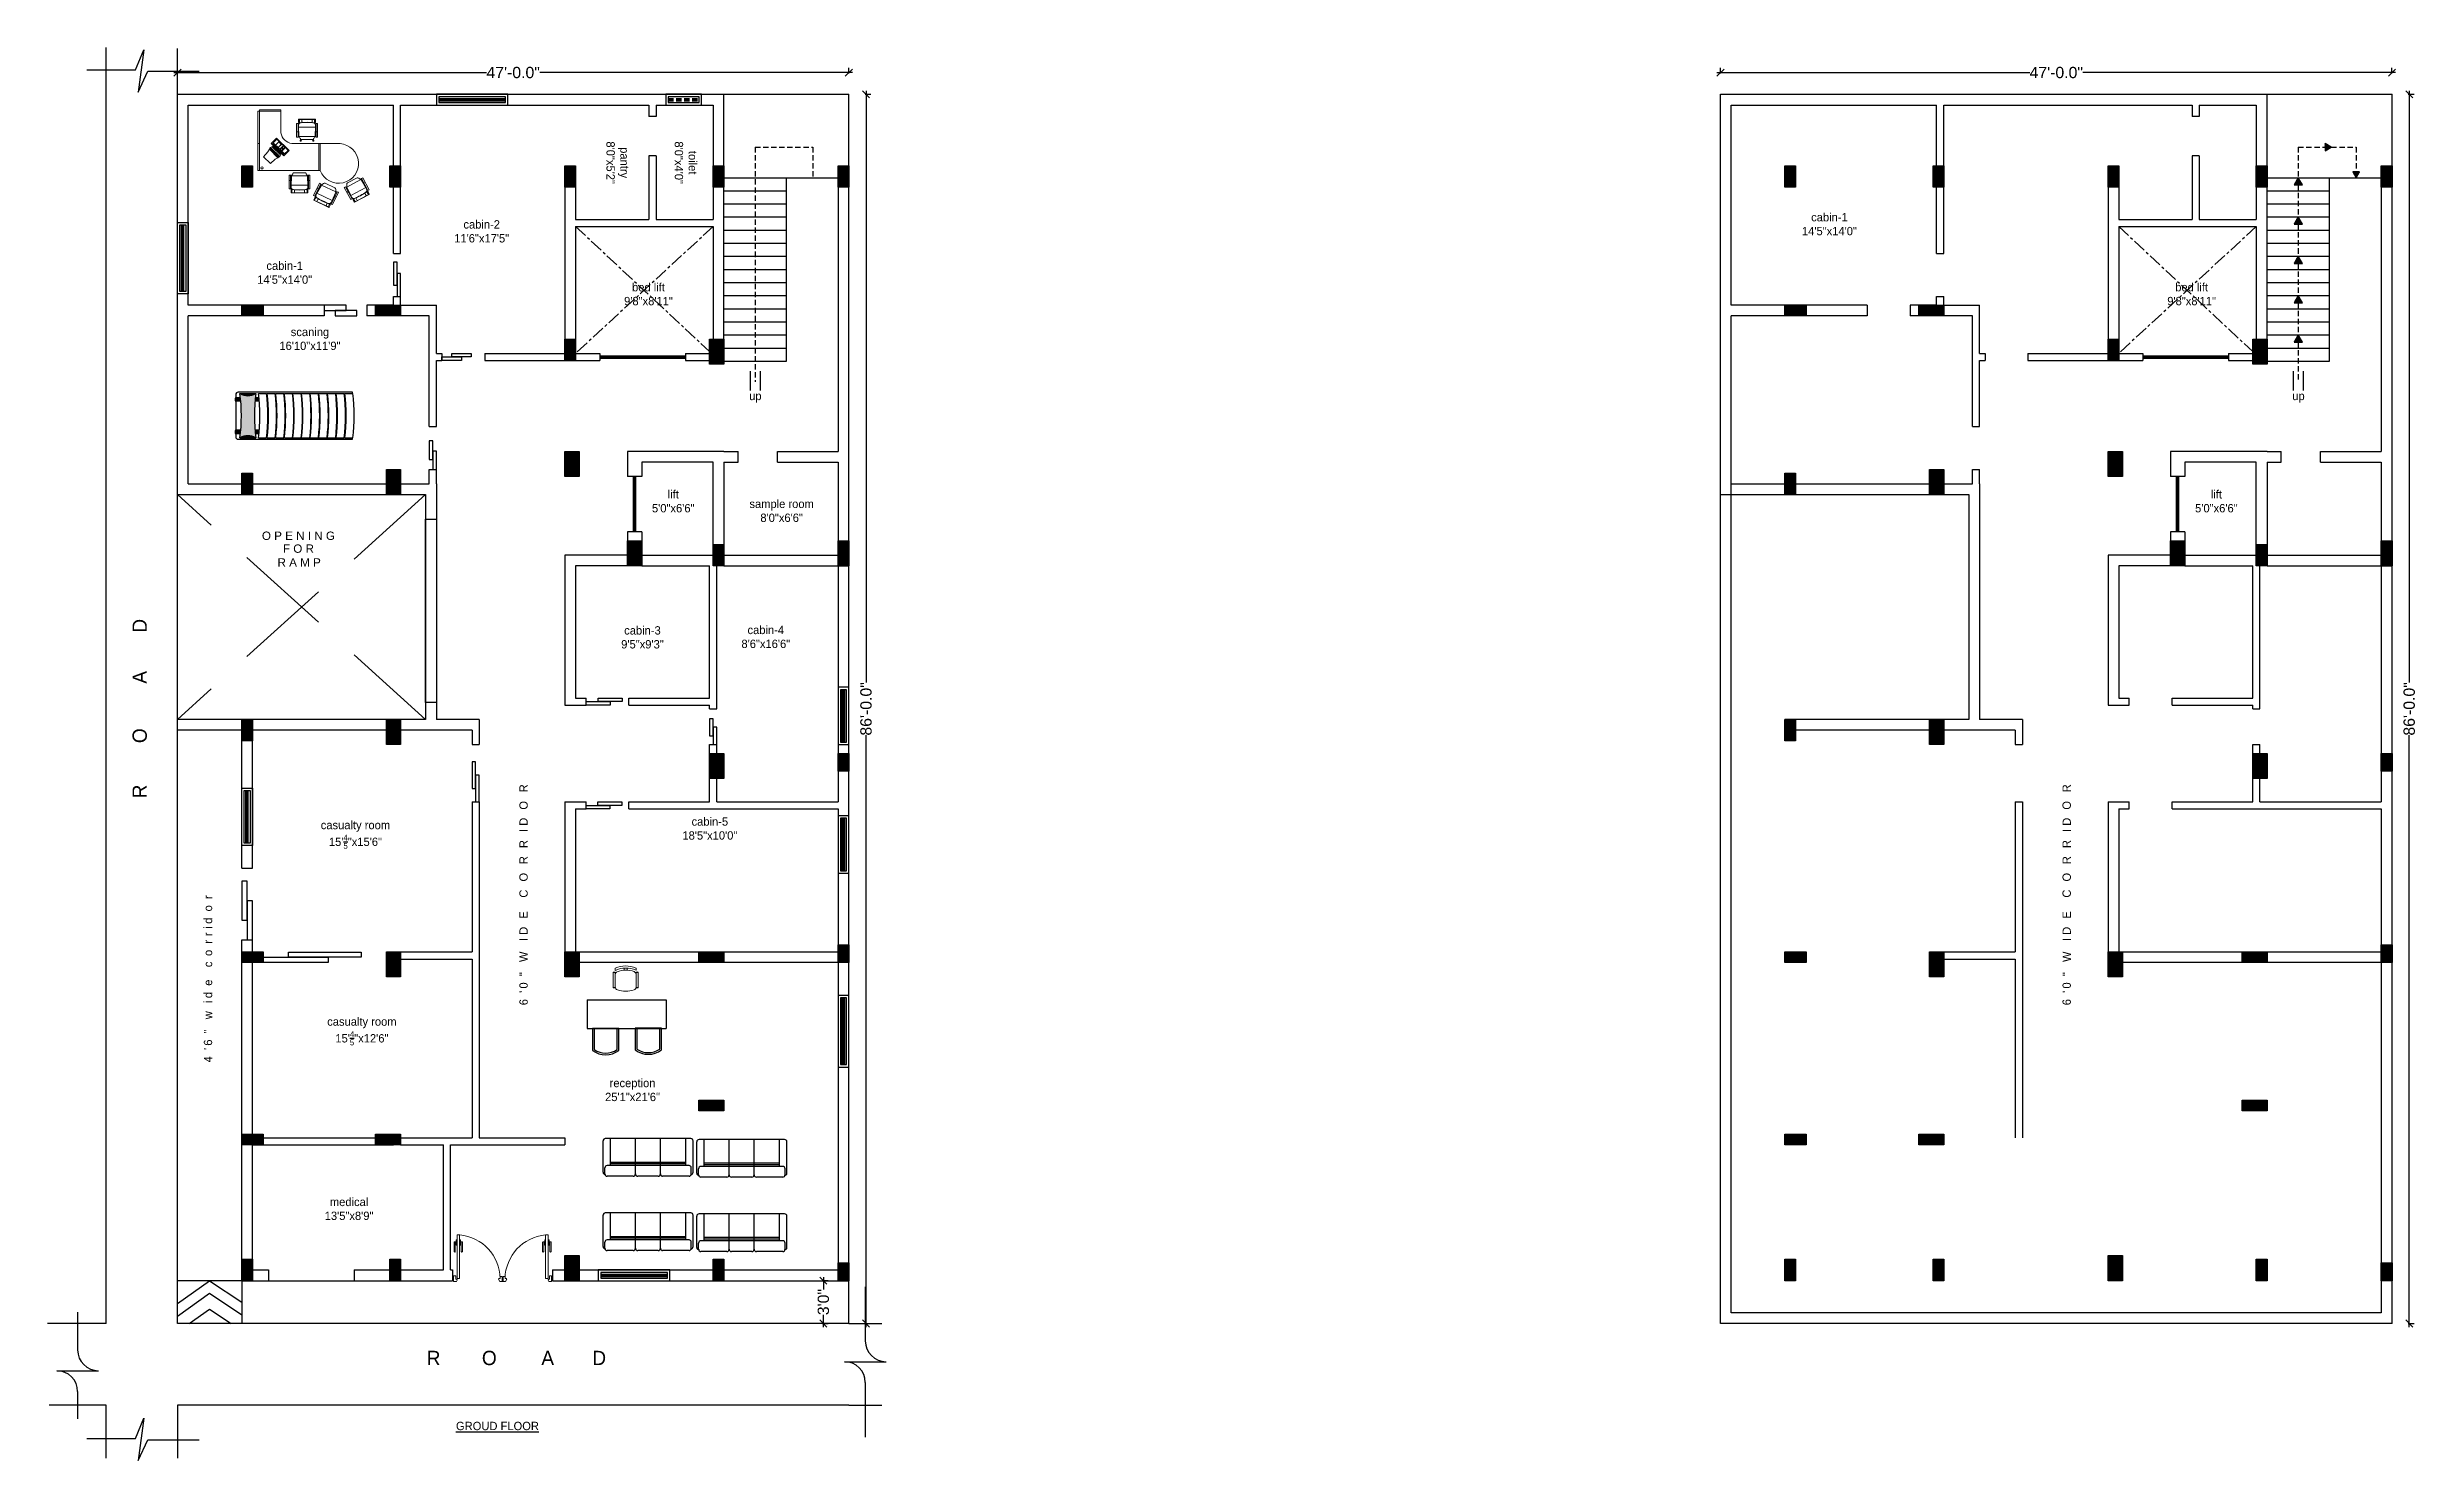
# Model space of a CAD drawing. Header units: inches. Extents: x 204954 to 440946, y -300749 to -143756.
# Drawn here: x 204954 to 206944, y -144942 to -143756 of the extents above; entities that cross this region are included whole.
import ezdxf
from ezdxf.enums import TextEntityAlignment as Align

# ---------------------------------------------------------------- set-up
doc = ezdxf.new("R2010")
doc.units = ezdxf.units.IN
doc.header["$LTSCALE"] = 9
doc.header["$MEASUREMENT"] = 0
doc.linetypes.add('CENTER', pattern=[2, 1.25, -0.25, 0.25, -0.25])
doc.linetypes.add('DASHED', pattern=[0.75, 0.5, -0.25])
doc.layers.get('Defpoints').update_dxf_attribs({"lineweight": 0})
for name, color, linetype in [('2', 1, 'Continuous'), ('beam framing', 91, 'Continuous'), ('FUR', 252, 'Continuous'), ('M-FURN-7', 8, 'Continuous'), ('Plinth Wall TEXT', 7, 'Continuous'), ('PM', 7, 'Continuous')]:
    doc.layers.add(name, color=color, linetype=linetype)
for name, color, linetype, lineweight in [('Bloco', 1, 'Continuous', 9), ('COLUMNS', 1, 'Continuous', 30), ('FURNITURES', 78, 'Continuous', 9), ('PUERTAS', 40, 'Continuous', 15), ('PUERTAS MADERA', 37, 'Continuous', 13), ('SOFA', 7, 'Continuous', 9)]:
    doc.layers.add(name, color=color, linetype=linetype, lineweight=lineweight)
doc.layers.add('Hatch', color=7, linetype='Continuous', lineweight=15, true_color=0xa3a3a3)
doc.styles.add('outer', font='arial.ttf', dxfattribs={"height": 24})
doc.styles.add('SST1', font='arial.ttf', dxfattribs={"height": 9.5})
doc.styles.add('vni1', font='arial.ttf')
doc.dimstyles.new('DIMA-1', dxfattribs={"dimtxt": 9.5, "dimasz": 6, "dimexe": 4, "dimexo": 4, "dimgap": 0.25, "dimtad": 0, "dimdec": 1, "dimzin": 3, "dimdsep": 46, "dimlunit": 4, "dimtxsty": 'SST1', "dimblk1": 'OBLIQUE', "dimblk2": 'OBLIQUE', "dimsah": 1, "dimcen": 0, "dimdle": 3, "dimclrd": 3, "dimclre": 3, "dimclrt": 7, "dimadec": 0, "dimazin": 0, "dimtfac": 1, "dimtdec": 1, "dimtix": 1, "dimtmove": 2, "dimatfit": 3, "dimfxl": 4, "dimfxlon": 1, "dimtolj": 1, "dimtzin": 3, "dimarcsym": 0})

msp = doc.modelspace()

# ---------------------------------------------------------------- texts
at = {"color": 7, "lineweight": 30, "ltscale": 16, "char_height": 7, "attachment_point": 5, "style": 'outer'}
for s, insert, rotation in [('\\A1;{\\fBankGothic Lt BT|b0|i0|c0|p34;\\C256;pantry\\P8\'0"x5\'2"}', (205432.55004, -143852.53883), 270), ('\\A1;{\\fBankGothic Lt BT|b0|i0|c0|p34;\\C256;toilet\\P8\'0"x4\'0"}', (205489.92235, -143852.53883), 270), ('\\A1;{\\fBankGothic Lt BT|b0|i0|c0|p34;\\T2;\\C256;4\'6" wide corridor}', (205088.61332, -144536.18137), 90)]:
    msp.add_mtext(s, dxfattribs=dict(at, insert=insert, rotation=rotation))
for s, insert in [('\\A1;{\\fBankGothic Lt BT|b0|i0|c0|p34;\\C256;cabin-2\\P11\'6"x17\'5"}', (205318.45605, -143910.24361)), ('\\A1;{\\fBankGothic Lt BT|b0|i0|c0|p34;\\C256;cabin-1\\P14\'5"x14\'0"}', (206450.56272, -143904.19111)), ('\\A1;{\\fBankGothic Lt BT|b0|i0|c0|p34;\\C256;cabin-1\\P14\'5"x14\'0"}', (205152.97068, -143944.90719)), ('\\A1;{\\fBankGothic Lt BT|b0|i0|c0|p34;\\C256;bed lift\\P9\'8"x8\'11"}', (205458.56585, -143962.94132)), ('\\A1;{\\fBankGothic Lt BT|b0|i0|c0|p34;\\C256;bed lift\\P9\'8"x8\'11"}', (206754.79962, -143962.94132)), ('\\A1;{\\fBankGothic Lt BT|b0|i0|c0|p34;\\C256;scaning\\P16\'10"x11\'9"}', (205174.19544, -144000.52666)), ('\\A1;{\\fBankGothic Lt BT|b0|i0|c0|p34;\\C256;up}', (205548.32372, -144049.43443)), ('\\A1;{\\fBankGothic Lt BT|b0|i0|c0|p34;\\C256;up}', (206844.5575, -144049.43443)), ('\\A1;{\\fBankGothic Lt BT|b0|i0|c0|p34;\\C256;lift\\P5\'0"x6\'6"}', (205479.36443, -144136.83796)), ('\\A1;{\\fBankGothic Lt BT|b0|i0|c0|p34;\\C256;sample room\\P8\'0"x6\'6"}', (205570.40891, -144144.86568)), ('\\A1;{\\fBankGothic Lt BT|b0|i0|c0|p34;\\C256;lift\\P5\'0"x6\'6"}', (206775.5982, -144136.83796)), ('\\A1;{\\fBankGothic Lt BT|b0|i0|c0|p34;\\C256;cabin-3\\P9\'5"x9\'3"}', (205453.51516, -144251.08019)), ('\\A1;{\\fBankGothic Lt BT|b0|i0|c0|p34;\\C256;cabin-4\\P8\'6"x16\'6"}', (205557.11981, -144250.70597)), ('\\A1;{\\fBankGothic Lt BT|b0|i0|c0|p34;\\C256;casualty room\\P15\'\\H0.7x;\\S4/5;\\H1.4286x;"x15\'6"}', (205212.4115, -144416.84103)), ('\\A1;{\\fBankGothic Lt BT|b0|i0|c0|p34;\\C256;cabin-5\\P18\'5"x10\'0"}', (205510.12398, -144411.56979)), ('\\A1;{\\fBankGothic Lt BT|b0|i0|c0|p34;\\C256;casualty room\\P15\'\\H0.7x;\\S4/5;\\H1.4286x;"x12\'6"}', (205217.8333, -144581.82098)), ('\\A1;{\\fBankGothic Lt BT|b0|i0|c0|p34;\\C256;reception\\P25\'1"x21\'6"}', (205445.16633, -144631.09418)), ('\\A1;{\\fBankGothic Lt BT|b0|i0|c0|p34;\\C256;medical\\P13\'5"x8\'9"}', (205207.05567, -144730.89319)), ('\\A1;{\\fBankGothic Lt BT|b0|i0|c0|p34;\\L\\C256;GROUD FLOOR}', (205331.70958, -144913.16835))]:
    msp.add_mtext(s, dxfattribs=dict(at, insert=insert))
at = {"color": 7, "lineweight": 30, "ltscale": 16, "attachment_point": 5, "rotation": 90, "style": 'outer'}
for s, insert, char_height, width in [('\\A1;{\\fBankGothic Lt BT|b0|i0|c0|p34;\\T4;\\C256;ROAD}', (205031.25429, -144293.5112), 12, 443.7651781), ('\\A1;{\\fBankGothic Lt BT|b0|i0|c0|p34;\\T2;\\C256;6\'0" WIDE CORRIDOR}', (205353.66722, -144463.76264), 7, 571.811662), ('\\A1;{\\fBankGothic Lt BT|b0|i0|c0|p34;\\T2;\\C256;6\'0" WIDE CORRIDOR}', (206649.90099, -144463.76264), 7, 571.811662)]:
    msp.add_mtext(s, dxfattribs=dict(at, insert=insert, char_height=char_height, width=width))
at = {"color": 7, "lineweight": 30, "ltscale": 16, "insert": (205364.9905, -144856.10035), "char_height": 12, "width": 443.7651781, "attachment_point": 5, "style": 'outer'}
msp.add_mtext('\\A1;{\\fBankGothic Lt BT|b0|i0|c0|p34;\\T4;\\C256;ROAD}', dxfattribs=at)
at = {"layer": 'Plinth Wall TEXT', "style": 'vni1'}
for s, p in [('O P E N I N G', (205164.53258, -144165.74483)), ('R A M P', (205165.15284, -144188.14376)), ('F O R', (205164.53258, -144176.5562))]:
    msp.add_text(s, height=7, dxfattribs=at).set_placement(p, align=Align.MIDDLE_CENTER)

# ---------------------------------------------------------------- blocks, each defined once
blk = doc.blocks.new('A$C31806C9B')
at = {"layer": 'Hatch'}
blk.add_hatch(color=256, dxfattribs=at).paths.add_polyline_path([(0, -21), (0, 0), (-12, 0), (-12, -21)])
at = {"layer": 'COLUMNS'}
blk.add_lwpolyline([(-12, 0), (0, 0), (0, -21), (-12, -21)], close=True, dxfattribs=at)
blk = doc.blocks.new('A$C00142961')
at = {"layer": 'Hatch'}
blk.add_hatch(color=256, dxfattribs=at).paths.add_polyline_path([(9, 0), (0, 0), (0, -21), (9, -21)])
at = {"layer": 'COLUMNS'}
blk.add_lwpolyline([(0, 0), (9, 0), (9, -21), (0, -21)], close=True, dxfattribs=at)
blk = doc.blocks.new('A$C5E2070FF')
at = {"layer": 'Hatch'}
blk.add_hatch(color=256, dxfattribs=at).paths.add_polyline_path([(18, -9), (18, 0), (0, 0), (0, -9)])
at = {"layer": 'COLUMNS'}
blk.add_lwpolyline([(18, 0), (18, -9), (0, -9), (0, 0)], close=True, dxfattribs=at)
blk = doc.blocks.new('A$C5D5B4CD9')
at = {"layer": 'Hatch'}
blk.add_hatch(color=256, dxfattribs=at).paths.add_polyline_path([(-9, -15), (0, -15), (0, 0), (-9, 0)])
at = {"layer": 'COLUMNS'}
blk.add_lwpolyline([(0, -15), (-9, -15), (-9, 0), (0, 0)], close=True, dxfattribs=at)
blk = doc.blocks.new('dgfgf')
at = {"layer": 'PUERTAS', "color": 253}
for p, q in [((-4.1, 20.4), (-3.7, 20.4)), ((-0.9, 20.4), (-1.4, 20.4))]:
    blk.add_line(p, q, dxfattribs=at)
for points in [[(-4.1, 21.2), (-4.1, 16.1, -1), (-4.8, 16.1), (-4.8, 20.8, -0.414214), (-4.5, 21.2), (-3.7, 21.2)], [(-0.9, 21.2), (-0.9, 16.1, 1), (-0.2, 16.1), (-0.2, 20.8, 0.414214), (-0.6, 21.2), (-1.4, 21.2)]]:
    blk.add_lwpolyline(points, format="xyb", dxfattribs=at)
for points in [[(-3.2, 22.2), (-3.7, 22.2), (-3.7, 19.4), (-3.2, 19.4)], [(-1.8, 22.2), (-1.4, 22.2), (-1.4, 19.4), (-1.8, 19.4)]]:
    blk.add_lwpolyline(points, dxfattribs=at)
at = {"layer": 'PUERTAS MADERA'}
for p, q in [((-3.2, 24.9), (-1.8, 24.9)), ((-3.2, 1.6), (-3.2, 24.9)), ((-1.8, 24.9), (-1.8, 1.6)), ((-25.9, 1.8), (-26.5, 1.8)), ((-25.9, 2.7), (-24.8, 2.7)), ((-25.9, 0), (-25.9, 2.7)), ((-24.8, 2.7), (-24.8, 1.6)), ((-24.8, 1.6), (-24.4, 1.6)), ((-24.7, 0), (-24, 1.2)), ((-1.8, 1.6), (-3.2, 1.6)), ((-1.5, 0), (-1.9, 0.7)), ((-1.1, 1.2), (-1.5, 1.2)), ((-1.5, 0), (0, 0)), ((-1.1, 3.1), (-1.1, 1.2)), ((0, 3.1), (-1.1, 3.1)), ((0, 0), (0, 3.1)), ((0, 2.7), (0.5, 2.7)), ((0, 0.5), (0.5, 0.5)), ((-25.9, 0), (-26.5, 0)), ((-24.7, 0), (-25.9, 0))]:
    blk.add_line(p, q, dxfattribs=at)
at = {"layer": 'PUERTAS MADERA', "color": 251}
blk.add_arc((-1.1, 1.2), 23.8, 95.224, 178.9225, dxfattribs=at)
at = {"layer": 'PUERTAS MADERA'}
for centre, start, end in [((-24.4, 1.3), 345.0691, 90.0005), ((-1.5, 0.8), 90.0055, 194.9369)]:
    blk.add_arc(centre, 0.36, start, end, dxfattribs=at)
blk = doc.blocks.new('_Oblique')
at = {"color": 0, "linetype": 'ByBlock', "lineweight": -2}
blk.add_line((-0.5, -0.5), (0.5, 0.5), dxfattribs=at)
blk = doc.blocks.new('*D10')
at = {"layer": 'beam framing', "color": 3, "lineweight": -2, "transparency": 16777216}
for p, q in [((205604.7, -144791.1), (205609.5, -144791.1)), ((205605.5, -144788.1), (205605.5, -144798.5)), ((205605.5, -144830.1), (205605.5, -144819.8)), ((205604.7, -144827.1), (205609.5, -144827.1))]:
    blk.add_line(p, q, dxfattribs=at)
at = {"layer": 'Defpoints', "color": 0, "transparency": 16777216}
for p in [(205547.9, -144791.1), (205547.9, -144827.1), (205605.5, -144827.1)]:
    blk.add_point(p, dxfattribs=at)
at = {"layer": 'beam framing', "color": 3, "lineweight": -2, "transparency": 16777216, "xscale": 6, "yscale": 6, "zscale": 6}
for p, rotation in [((205605.5, -144791.1), 90), ((205605.5, -144827.1), 270)]:
    blk.add_blockref('_Oblique', p, dxfattribs=dict(at, rotation=rotation))
at = {"layer": 'beam framing', "color": 7, "transparency": 16777216, "insert": (205605.5, -144809.1), "char_height": 9.5, "attachment_point": 5, "rotation": 90, "style": 'SST1'}
blk.add_mtext('\\A1;3\'0"', dxfattribs=at)
blk = doc.blocks.new('*D11')
at = {"layer": 'beam framing', "color": 3, "lineweight": -2, "transparency": 16777216}
for p, q in [((205059.9, -143776.9), (205322.6, -143776.9)), ((205062.9, -143777.6), (205062.9, -143772.9)), ((205629.9, -143776.9), (205367.2, -143776.9)), ((205626.9, -143777.6), (205626.9, -143772.9))]:
    blk.add_line(p, q, dxfattribs=at)
at = {"layer": 'Defpoints', "color": 0, "transparency": 16777216}
for p in [(205626.9, -143776.9), (205062.9, -143795.1), (205626.9, -143795.1)]:
    blk.add_point(p, dxfattribs=at)
at = {"layer": 'beam framing', "color": 3, "lineweight": -2, "transparency": 16777216, "xscale": 6, "yscale": 6, "zscale": 6, "rotation": 180}
blk.add_blockref('_Oblique', (205062.9, -143776.9), dxfattribs=at)
at = {"layer": 'beam framing', "color": 3, "lineweight": -2, "transparency": 16777216, "xscale": 6, "yscale": 6, "zscale": 6}
blk.add_blockref('_Oblique', (205626.9, -143776.9), dxfattribs=at)
at = {"layer": 'beam framing', "color": 7, "transparency": 16777216, "insert": (205344.9, -143776.9), "char_height": 9.5, "attachment_point": 5, "style": 'SST1'}
blk.add_mtext('\\A1;47\'-0.0"', dxfattribs=at)
blk = doc.blocks.new('*D12')
at = {"layer": 'beam framing', "color": 3, "lineweight": -2, "transparency": 16777216}
for p, q in [((205640.6, -143795.1), (205645.3, -143795.1)), ((205641.3, -143792.1), (205641.3, -144289)), ((205641.3, -144830.1), (205641.3, -144333.2)), ((205640.6, -144827.1), (205645.3, -144827.1))]:
    blk.add_line(p, q, dxfattribs=at)
at = {"layer": 'Defpoints', "color": 0, "transparency": 16777216}
for p in [(205626.9, -143795.1), (205626.9, -144827.1), (205641.3, -144827.1)]:
    blk.add_point(p, dxfattribs=at)
at = {"layer": 'beam framing', "color": 3, "lineweight": -2, "transparency": 16777216, "xscale": 6, "yscale": 6, "zscale": 6}
for p, rotation in [((205641.3, -143795.1), 90), ((205641.3, -144827.1), 270)]:
    blk.add_blockref('_Oblique', p, dxfattribs=dict(at, rotation=rotation))
at = {"layer": 'beam framing', "color": 7, "transparency": 16777216, "insert": (205641.3, -144311.1), "char_height": 9.5, "attachment_point": 5, "rotation": 90, "style": 'SST1'}
blk.add_mtext('\\A1;86\'-0.0"', dxfattribs=at)
blk = doc.blocks.new('dc')
at = {"layer": 'M-FURN-7'}
for p, q in [((1427.4, -18477.3), (1408.2, -18477.3)), ((1408.2, -18498.3), (1427.4, -18498.3))]:
    blk.add_line(p, q, dxfattribs=at)
blk.add_lwpolyline([(1407.4, -18499.8), (1427.4, -18499.8), (1427.4, -18475.8), (1407.4, -18475.8)], dxfattribs=at)
for radius, start, end in [(20, 143.1736, 216.8264), (18.5, 145.4625, 214.5375)]:
    blk.add_arc((1423.4, -18487.8), radius, start, end, dxfattribs=at)
blk = doc.blocks.new('SF3')
at = {"layer": 'PM', "color": 7}
for p, q in [((-890, 0), (-320, 0)), ((-220, 0), (220, 0)), ((320, 0), (880, 0)), ((-980, -87), (-980, -764)), ((-940, -50), (-940, -183)), ((-890, -233), (880, -233)), ((-820, -233), (-820, -814)), ((-820, -270), (810, -270)), ((-820, -300), (810, -300)), ((-270, -50), (-270, -814)), ((270, -50), (270, -814)), ((810, -233), (810, -814)), ((930, -50), (930, -183)), ((970, -87), (970, -764)), ((-930, -814), (920, -814))]:
    blk.add_line(p, q, dxfattribs=at)
for centre, start, end in [((-890, -50), 90, 180), ((-320, -50), 0, 90), ((-220, -50), 90, 180), ((220, -50), 0, 90), ((320, -50), 90, 180), ((880, -50), 0, 90), ((-930, -87), 90, 180), ((-890, -183), 180, 270), ((880, -183), 270, 0), ((920, -87), 0, 90), ((-930, -764), 180, 270), ((920, -764), 270, 0)]:
    blk.add_arc(centre, 50, start, end, dxfattribs=at)
blk = doc.blocks.new('*D16')
at = {"layer": 'beam framing', "color": 3, "lineweight": -2, "transparency": 16777216}
for p, q in [((206356.1, -143776.9), (206618.8, -143776.9)), ((206359.1, -143777.6), (206359.1, -143772.9)), ((206926.1, -143776.9), (206663.4, -143776.9)), ((206923.1, -143777.6), (206923.1, -143772.9))]:
    blk.add_line(p, q, dxfattribs=at)
at = {"layer": 'Defpoints', "color": 0, "transparency": 16777216}
for p in [(206923.1, -143776.9), (206359.1, -143795.1), (206923.1, -143795.1)]:
    blk.add_point(p, dxfattribs=at)
at = {"layer": 'beam framing', "color": 3, "lineweight": -2, "transparency": 16777216, "xscale": 6, "yscale": 6, "zscale": 6, "rotation": 180}
blk.add_blockref('_Oblique', (206359.1, -143776.9), dxfattribs=at)
at = {"layer": 'beam framing', "color": 3, "lineweight": -2, "transparency": 16777216, "xscale": 6, "yscale": 6, "zscale": 6}
blk.add_blockref('_Oblique', (206923.1, -143776.9), dxfattribs=at)
at = {"layer": 'beam framing', "color": 7, "transparency": 16777216, "insert": (206641.1, -143776.9), "char_height": 9.5, "attachment_point": 5, "style": 'SST1'}
blk.add_mtext('\\A1;47\'-0.0"', dxfattribs=at)
blk = doc.blocks.new('*D17')
at = {"layer": 'beam framing', "color": 3, "lineweight": -2, "transparency": 16777216}
for p, q in [((206936.8, -143795.1), (206941.6, -143795.1)), ((206937.6, -143792.1), (206937.6, -144289)), ((206937.6, -144830.1), (206937.6, -144333.2)), ((206936.8, -144827.1), (206941.6, -144827.1))]:
    blk.add_line(p, q, dxfattribs=at)
at = {"layer": 'Defpoints', "color": 0, "transparency": 16777216}
for p in [(206923.1, -143795.1), (206923.1, -144827.1), (206937.6, -144827.1)]:
    blk.add_point(p, dxfattribs=at)
at = {"layer": 'beam framing', "color": 3, "lineweight": -2, "transparency": 16777216, "xscale": 6, "yscale": 6, "zscale": 6}
for p, rotation in [((206937.6, -143795.1), 90), ((206937.6, -144827.1), 270)]:
    blk.add_blockref('_Oblique', p, dxfattribs=dict(at, rotation=rotation))
at = {"layer": 'beam framing', "color": 7, "transparency": 16777216, "insert": (206937.6, -144311.1), "char_height": 9.5, "attachment_point": 5, "rotation": 90, "style": 'SST1'}
blk.add_mtext('\\A1;86\'-0.0"', dxfattribs=at)

# ---------------------------------------------------------------- dimensions: what is measured, and where the dimension line sits
at = {"layer": 'beam framing', "color": 1}
for base, p1, p2, picture, middle in [((205626.89577, -143776.87352), (205062.8958, -143795.13188), (205626.89577, -143795.13188), '*D11', (205344.89578, -143776.87352)), ((206923.12954, -143776.87352), (206359.12957, -143795.13188), (206923.12954, -143795.13188), '*D16', (206641.12956, -143776.87352))]:
    dim = msp.add_linear_dim(base=base, p1=p1, p2=p2, dimstyle='DIMA-1', override={"dimlunit": 3, "dimfxl": 0.75, "dimarcsym": 1}, dxfattribs=at)
    dim.commit()
    dim.dimension.update_dxf_attribs({"geometry": picture, "text_midpoint": middle})
for base, p1, p2, picture, middle in [((205641.32058, -144827.13188), (205626.89577, -143795.13188), (205626.89577, -144827.13188), '*D12', (205641.32058, -144311.13188)), ((206937.55435, -144827.13188), (206923.12954, -143795.13188), (206923.12954, -144827.13188), '*D17', (206937.55435, -144311.13188))]:
    dim = msp.add_linear_dim(base=base, p1=p1, p2=p2, angle=90, dimstyle='DIMA-1', override={"dimlunit": 3, "dimfxl": 0.75, "dimarcsym": 1}, dxfattribs=at)
    dim.commit()
    dim.dimension.update_dxf_attribs({"geometry": picture, "text_midpoint": middle})
dim = msp.add_linear_dim(base=(205605.46845, -144827.13188), p1=(205547.85392, -144791.13187), p2=(205547.85392, -144827.13188), angle=90, text='3\'0"', dimstyle='DIMA-1', override={"dimlunit": 3, "dimfxl": 0.75, "dimarcsym": 1}, dxfattribs=at)
dim.commit()
dim.dimension.update_dxf_attribs({"geometry": '*D10', "text_midpoint": (205605.46845, -144809.13187)})

# ---------------------------------------------------------------- hatches: boundary and pattern name
at = {"ltscale": 0.08}
h = msp.add_hatch(color=0, dxfattribs=at)
h.dxf.hatch_style = 1
h.set_gradient(color1=(207, 182, 150), color2=(239, 231, 220), one_color=1, tint=0.9)
h.paths.add_polyline_path([(205115.40385, -144046.25261, 0.2884824623), (205128.73369, -144046.25261)])
h = msp.add_hatch(color=0, dxfattribs=at)
h.dxf.hatch_style = 1
h.set_gradient(color1=(207, 182, 150), color2=(239, 231, 220), one_color=1, tint=0.9, name='INVCURVED')
h.paths.add_polyline_path([(205115.40385, -144046.25261, -0.0654006764), (205115.40385, -144083.66113, -0.2884824623), (205128.73369, -144083.66113, -0.0654006764), (205128.73369, -144046.25261, -0.2884824623)])
h = msp.add_hatch(color=0, dxfattribs=at)
h.dxf.hatch_style = 1
h.set_gradient(color1=(207, 182, 150), color2=(231, 219, 203), one_color=1, tint=0.85, name='CYLINDER')
h.paths.add_polyline_path([(205111.70333, -144049.82693, 0.1789416554), (205111.70333, -144052.67047), (205116.10057, -144052.67047, 0.0049729629), (205115.82789, -144049.82693)])
h.paths.add_polyline_path([(205128.30965, -144049.82693, 0.0049729629), (205128.03696, -144052.67047), (205131.57529, -144052.67047, 0.004552059), (205131.32569, -144049.82693)])
h = msp.add_hatch(color=0, dxfattribs=at)
h.dxf.hatch_style = 1
h.set_gradient(color1=(207, 182, 150), color2=(231, 219, 203), one_color=1, tint=0.85, name='CYLINDER')
h.paths.add_polyline_path([(205111.70333, -144077.24327, 0.1789416554), (205111.70333, -144080.0868), (205115.82789, -144080.0868, 0.0049729629), (205116.10057, -144077.24327)])
h.paths.add_polyline_path([(205128.03696, -144077.24327, 0.0049729629), (205128.30965, -144080.0868), (205131.32569, -144080.0868, 0.004552059), (205131.57529, -144077.24327)])
h = msp.add_hatch(color=0, dxfattribs=at)
h.dxf.hatch_style = 1
h.set_gradient(color1=(207, 182, 150), color2=(239, 231, 220), one_color=1, tint=0.9)
h.paths.add_polyline_path([(205115.40385, -144083.66113), (205128.73369, -144083.66113, 0.2884824623)])
at = {"layer": 'beam framing'}
h = msp.add_hatch(dxfattribs=at)
h.set_pattern_fill('ANSI31', color=1)
h.set_pattern_definition([(45, (0, 0), (-0.08838834765, 0.08838834765), [])])
h.paths.add_polyline_path([(206844.37958, -143997.13188), (206840.8822, -144003.18952), (206847.87696, -144003.18952)])
h.paths.add_polyline_path([(206844.37958, -143964.13188), (206840.8822, -143970.18952), (206847.87696, -143970.18952)])
h.paths.add_polyline_path([(206844.37958, -143931.13188), (206840.8822, -143937.18952), (206847.87696, -143937.18952)])
h.paths.add_polyline_path([(206844.37958, -143898.13188), (206840.8822, -143904.18952), (206847.87696, -143904.18952)])
h.paths.add_polyline_path([(206844.37958, -143865.13188), (206840.8822, -143871.18952), (206847.87696, -143871.18952)])
h.paths.add_polyline_path([(206872.12214, -143839.49608), (206866.93827, -143836.50317), (206866.93827, -143842.48899)])
h.paths.add_polyline_path([(206895.82305, -143860.16059), (206890.0827, -143860.16059), (206892.95288, -143865.13188)])

# ---------------------------------------------------------------- linework, layer by layer
at = {"color": 0}
for p, q in [((205115.40385, -144046.25261), (205128.73369, -144046.25261)), ((205130.93769, -144046.25261), (205137.788, -144046.25261)), ((205138.19193, -144046.25261), (205145.04223, -144046.25261)), ((205145.44616, -144046.25261), (205152.29646, -144046.25261)), ((205152.70039, -144046.25261), (205159.55069, -144046.25261)), ((205159.95462, -144046.25261), (205166.80493, -144046.25261)), ((205167.20886, -144046.25261), (205174.05916, -144046.25261)), ((205174.46309, -144046.25261), (205181.31339, -144046.25261)), ((205181.71732, -144046.25261), (205188.56762, -144046.25261)), ((205188.97155, -144046.25261), (205195.82186, -144046.25261)), ((205196.22579, -144046.25261), (205203.07609, -144046.25261)), ((205203.48002, -144046.25261), (205210.33032, -144046.25261)), ((205115.82789, -144049.82693), (205111.70333, -144049.82693)), ((205116.10057, -144052.67047), (205111.70333, -144052.67047)), ((205131.57529, -144052.67047), (205128.03696, -144052.67047)), ((205131.32569, -144049.82693), (205128.30965, -144049.82693)), ((205116.10057, -144077.24327), (205111.70333, -144077.24327)), ((205115.82789, -144080.0868), (205111.70333, -144080.0868)), ((205115.40385, -144083.66113), (205128.73369, -144083.66113)), ((205131.57529, -144077.24327), (205128.03696, -144077.24327)), ((205131.32569, -144080.0868), (205128.30965, -144080.0868)), ((205130.93769, -144083.66113), (205137.788, -144083.66113)), ((205138.19193, -144083.66113), (205145.04223, -144083.66113)), ((205145.44616, -144083.66113), (205152.29646, -144083.66113)), ((205152.70039, -144083.66113), (205159.55069, -144083.66113)), ((205159.95462, -144083.66113), (205166.80493, -144083.66113)), ((205167.20886, -144083.66113), (205174.05916, -144083.66113)), ((205174.46309, -144083.66113), (205181.31339, -144083.66113)), ((205181.71732, -144083.66113), (205188.56762, -144083.66113)), ((205188.97155, -144083.66113), (205195.82186, -144083.66113)), ((205196.22579, -144083.66113), (205203.07609, -144083.66113)), ((205203.48002, -144083.66113), (205210.33032, -144083.66113))]:
    msp.add_line(p, q, dxfattribs=at)
for points in [[(205209.81911, -144046.25261), (205209.81911, -144045.22697), (205113.89096, -144045.22697, 0.4142135624), (205111.84993, -144047.26799), (205111.84993, -144049.82693)], [(205111.84993, -144080.0868), (205111.84993, -144082.64575, 0.4142135624), (205113.89096, -144084.68677), (205209.81911, -144084.68677), (205209.81911, -144083.66113)]]:
    msp.add_lwpolyline(points, format="xyb", dxfattribs=at)
msp.add_lwpolyline([(205111.84993, -144052.67047), (205111.84993, -144077.24327)], dxfattribs=at)
for centre, radius, start, end in [((204973.01803, -144064.95687), 143.60908, 352.51629228, 7.48370772), ((205122.06877, -144035.66227), 12.51305, 237.81615381, 302.18384619), ((205271.1195, -144064.95687), 143.60908, 172.51629228, 187.48370772), ((204975.28622, -144064.95687), 156.77127, 353.14776189, 6.85223811), ((204975.28622, -144064.95687), 163.57468, 353.43404272, 6.56595728), ((204982.54045, -144064.95687), 156.77127, 353.14776189, 6.85223811), ((204982.54045, -144064.95687), 163.57468, 353.43404272, 6.56595728), ((204989.79468, -144064.95687), 156.77127, 353.14776189, 6.85223811), ((204989.79468, -144064.95687), 163.57468, 353.43404272, 6.56595728), ((204997.04892, -144064.95687), 156.77127, 353.14776189, 6.85223811), ((204997.04892, -144064.95687), 163.57468, 353.43404272, 6.56595728), ((205004.30315, -144064.95687), 156.77127, 353.14776189, 6.85223811), ((205004.30315, -144064.95687), 163.57468, 353.43404272, 6.56595728), ((205011.55738, -144064.95687), 156.77127, 353.14776189, 6.85223811), ((205011.55738, -144064.95687), 163.57468, 353.43404272, 6.56595728), ((205018.81161, -144064.95687), 156.77127, 353.14776189, 6.85223811), ((205018.81161, -144064.95687), 163.57468, 353.43404272, 6.56595728), ((205026.06585, -144064.95687), 156.77127, 353.14776189, 6.85223811), ((205026.06585, -144064.95687), 163.57468, 353.43404272, 6.56595728), ((205033.32008, -144064.95687), 156.77127, 353.14776189, 6.85223811), ((205033.32008, -144064.95687), 163.57468, 353.43404272, 6.56595728), ((205040.57431, -144064.95687), 156.77127, 353.14776189, 6.85223811), ((205040.57431, -144064.95687), 163.57468, 353.43404272, 6.56595728), ((205047.82854, -144064.95687), 156.77127, 353.14776189, 6.85223811), ((205047.82854, -144064.95687), 163.57468, 353.43404272, 6.56595728), ((205115.54884, -144051.2487), 4.09992, 159.70954548, 200.29045452), ((205115.54884, -144078.66504), 4.09992, 159.70954548, 200.29045452), ((205122.06877, -144094.25147), 12.51305, 57.81615381, 122.18384619)]:
    msp.add_arc(centre, radius, start, end, dxfattribs=at)
at = {"layer": 'beam framing', "color": 1}
for p, q in [((205002.95188, -144827.13188), (205002.95188, -143755.77463)), ((205027.66237, -143774.71046), (205034.54737, -143757.74676)), ((205034.54737, -143757.74676), (205029.9572, -143793.27873)), ((205062.8958, -143795.13188), (205062.8958, -143756.58138)), ((204986.81157, -143774.71046), (205027.66237, -143774.71046)), ((205029.9572, -143793.27873), (205037.98962, -143775.85663)), ((205037.98962, -143775.85663), (205081.13525, -143775.85663)), ((205062.8958, -143795.13188), (205626.89577, -143795.13188)), ((205062.8958, -144827.13188), (205062.8958, -143795.13188)), ((205071.8958, -143804.13188), (205244.39581, -143804.13188)), ((205071.8958, -143972.13187), (205071.8958, -143804.13188)), ((205244.39581, -143855.13187), (205244.39581, -143804.13188)), ((205250.39581, -143804.13188), (205458.89581, -143804.13188)), ((205250.39581, -143928.89864), (205250.39581, -143804.13188)), ((205458.89581, -143804.13188), (205458.89581, -143813.90724)), ((205464.89581, -143804.13188), (205512.89581, -143804.13188)), ((205464.89581, -143804.13188), (205464.89581, -143813.90724)), ((205512.89581, -143804.13188), (205512.89581, -143900.13187)), ((205521.89584, -144000.63195), (205521.89581, -143795.13188)), ((205626.89577, -144827.13188), (205626.89577, -143795.13188)), ((206359.12957, -143795.13188), (206923.12954, -143795.13188)), ((206359.12957, -144827.13188), (206359.12957, -143795.13188)), ((206368.12957, -143804.13188), (206540.62959, -143804.13188)), ((206368.12957, -143972.13187), (206368.12957, -143804.13188)), ((206540.62959, -143855.13187), (206540.62959, -143804.13188)), ((206546.62959, -143804.13188), (206755.12959, -143804.13188)), ((206546.62959, -143928.89864), (206546.62959, -143804.13188)), ((206755.12959, -143804.13188), (206755.12959, -143813.90724)), ((206761.12959, -143804.13188), (206809.12959, -143804.13188)), ((206761.12959, -143804.13188), (206761.12959, -143813.90724)), ((206809.12959, -143804.13188), (206809.12959, -143900.13187)), ((206818.12962, -144000.63195), (206818.12959, -143795.13188)), ((206923.12954, -144827.13188), (206923.12954, -143795.13188)), ((205464.89581, -143813.90724), (205458.89581, -143813.90724)), ((206761.12959, -143813.90724), (206755.12959, -143813.90724)), ((205458.89581, -143846.90724), (205458.89581, -143900.13187)), ((205464.89581, -143846.90724), (205458.89581, -143846.90724)), ((205464.89581, -143846.90724), (205464.89581, -143900.13187)), ((206755.12959, -143846.90724), (206755.12959, -143900.13187)), ((206761.12959, -143846.90724), (206755.12959, -143846.90724)), ((206761.12959, -143846.90724), (206761.12959, -143900.13187)), ((205388.39581, -143855.13187), (205388.39581, -143900.13187)), ((205397.39578, -143855.13187), (205397.39578, -143900.13187)), ((205574.39579, -144019.13188), (205574.39579, -143865.13188)), ((206684.62959, -143855.13187), (206684.62959, -143900.13187)), ((206693.62956, -143855.13187), (206693.62956, -143900.13187)), ((206870.62957, -144019.13188), (206870.62957, -143865.13188)), ((205244.39581, -143928.89864), (205244.39581, -143873.13187)), ((205617.89577, -143873.13187), (205617.89577, -144094.99547)), ((206540.62959, -143928.89864), (206540.62959, -143873.13187)), ((206914.12954, -143873.13187), (206914.12954, -144094.99547)), ((205388.39578, -143900.13187), (205388.39578, -144012.63187)), ((205397.39578, -143900.13187), (205458.89581, -143900.13187)), ((205397.39578, -143906.13187), (205512.89581, -143906.13187)), ((205397.39578, -143906.13187), (205397.39578, -144012.63187)), ((205464.89581, -143900.13187), (205512.89581, -143900.13187)), ((205512.89581, -143906.13187), (205512.89581, -144000.63195)), ((206684.62956, -143900.13187), (206684.62956, -144012.63187)), ((206693.62956, -143900.13187), (206755.12959, -143900.13187)), ((206693.62956, -143906.13187), (206809.12959, -143906.13187)), ((206693.62956, -143906.13187), (206693.62956, -144012.63187)), ((206761.12959, -143900.13187), (206809.12959, -143900.13187)), ((206809.12959, -143906.13187), (206809.12959, -144000.63195)), ((205244.39581, -143928.89864), (205250.39581, -143928.89864)), ((206540.62959, -143928.89864), (206546.62959, -143928.89864)), ((205244.39581, -143972.13187), (205244.39581, -143964.89864)), ((205244.39581, -143964.89864), (205250.39581, -143964.89864)), ((205250.39581, -143981.13187), (205250.39581, -143964.89864)), ((206540.62959, -143972.13187), (206540.62959, -143964.89864)), ((206540.62959, -143964.89864), (206546.62959, -143964.89864)), ((206546.62959, -143981.13187), (206546.62959, -143964.89864)), ((205186.0896, -143972.13187), (205071.8958, -143972.13187)), ((205071.8958, -144122.13188), (205071.8958, -143981.13187)), ((205186.0896, -143981.13187), (205071.8958, -143981.13187)), ((205186.0896, -143972.13187), (205186.0896, -143981.13187)), ((205244.39581, -143972.13187), (205222.0896, -143972.13187)), ((205222.0896, -143972.13187), (205222.0896, -143981.13187)), ((205274.39577, -143981.13187), (205222.0896, -143981.13187)), ((205250.39581, -143972.13187), (205280.39577, -143972.13187)), ((205274.39577, -144074.13197), (205274.39577, -143981.13187)), ((205280.39577, -144012.63187), (205280.39577, -143972.13187)), ((206482.32337, -143972.13187), (206368.12957, -143972.13187)), ((206368.12957, -144818.13188), (206368.12957, -143981.13187)), ((206482.32337, -143981.13187), (206368.12957, -143981.13187)), ((206482.32337, -143972.13187), (206482.32337, -143981.13187)), ((206540.62959, -143972.13187), (206518.32337, -143972.13187)), ((206518.32337, -143972.13187), (206518.32337, -143981.13187)), ((206570.62954, -143981.13187), (206518.32337, -143981.13187)), ((206546.62959, -143972.13187), (206576.62954, -143972.13187)), ((206570.62954, -144074.13197), (206570.62954, -143981.13187)), ((206576.62954, -144012.63187), (206576.62954, -143972.13187)), ((205280.39577, -144012.63187), (205285.02924, -144012.63187)), ((205280.39577, -144018.63187), (205285.02924, -144018.63187)), ((205280.39577, -144074.13197), (205280.39577, -144018.63187)), ((205285.02924, -144012.63187), (205285.02924, -144018.63187)), ((205321.02924, -144012.63187), (205388.39578, -144012.63187)), ((205321.02924, -144012.63187), (205321.02924, -144018.63187)), ((205321.02924, -144018.63187), (205417.64581, -144018.63187)), ((205397.39578, -144012.63187), (205417.64581, -144012.63187)), ((205417.64581, -144012.63187), (205417.64581, -144018.63187)), ((205489.64581, -144012.63187), (205509.89584, -144012.63187)), ((205489.64581, -144012.63187), (205489.64581, -144018.63187)), ((205489.64581, -144018.63187), (205509.89584, -144018.63187)), ((206576.62954, -144012.63187), (206581.26302, -144012.63187)), ((206576.62954, -144018.63187), (206581.26302, -144018.63187)), ((206576.62954, -144074.13197), (206576.62954, -144018.63187)), ((206581.26302, -144012.63187), (206581.26302, -144018.63187)), ((206617.26302, -144012.63187), (206684.62956, -144012.63187)), ((206617.26302, -144012.63187), (206617.26302, -144018.63187)), ((206617.26302, -144018.63187), (206713.87959, -144018.63187)), ((206693.62956, -144012.63187), (206713.87959, -144012.63187)), ((206713.87959, -144012.63187), (206713.87959, -144018.63187)), ((206785.87959, -144012.63187), (206806.12962, -144012.63187)), ((206785.87959, -144012.63187), (206785.87959, -144018.63187)), ((206785.87959, -144018.63187), (206806.12962, -144018.63187)), ((205274.39577, -144074.13197), (205280.39577, -144074.13197)), ((206570.62954, -144074.13197), (206576.62954, -144074.13197)), ((205388.39581, -144094.99543), (205388.39581, -144115.99543)), ((205440.8958, -144094.99545), (205440.89579, -144115.99543)), ((205521.89581, -144094.99547), (205440.8958, -144094.99545)), ((205452.8958, -144103.99545), (205452.89579, -144115.99543)), ((205512.8958, -144103.99547), (205452.8958, -144103.99545)), ((205512.89577, -144172.99546), (205512.8958, -144103.99547)), ((205521.89581, -144094.99547), (205533.85479, -144094.99547)), ((205521.89581, -144103.99547), (205521.89581, -144190.99546)), ((205521.89581, -144103.99547), (205533.85479, -144103.99547)), ((205533.85479, -144103.99547), (205533.85479, -144094.99547)), ((205566.85479, -144094.99547), (205617.89577, -144094.99547)), ((205566.85479, -144103.99547), (205566.85479, -144094.99547)), ((205566.85479, -144103.99547), (205617.89577, -144103.99547)), ((205617.89577, -144103.99547), (205617.89577, -144389.13187)), ((206684.62959, -144094.99543), (206684.62958, -144115.99543)), ((206818.12958, -144094.99547), (206737.12957, -144094.99545)), ((206737.12957, -144094.99545), (206737.12957, -144115.99543)), ((206809.12958, -144103.99547), (206749.12957, -144103.99545)), ((206749.12957, -144103.99545), (206749.12957, -144115.99543)), ((206809.12954, -144172.99546), (206809.12958, -144103.99547)), ((206818.12958, -144094.99547), (206830.08857, -144094.99547)), ((206818.12958, -144103.99547), (206818.12958, -144190.99546)), ((206818.12958, -144103.99547), (206830.08857, -144103.99547)), ((206830.08857, -144103.99547), (206830.08857, -144094.99547)), ((206863.08857, -144094.99547), (206914.12954, -144094.99547)), ((206863.08857, -144103.99547), (206863.08857, -144094.99547)), ((206863.08857, -144103.99547), (206914.12954, -144103.99547)), ((206914.12954, -144103.99547), (206914.12954, -144389.13187)), ((205071.8958, -144122.13188), (205274.39577, -144122.13196)), ((205274.39577, -144122.13196), (205274.39577, -144110.13197)), ((205274.39577, -144110.13197), (205280.39577, -144110.13197)), ((205280.39577, -144122.13196), (205280.39577, -144110.13197)), ((205280.39577, -144122.13196), (205280.3958, -144319.99541)), ((205452.89579, -144115.99543), (205440.89579, -144115.99543)), ((206368.12957, -144122.13188), (206570.62954, -144122.13196)), ((206570.62954, -144122.13196), (206570.62954, -144110.13197)), ((206570.62954, -144110.13197), (206576.62954, -144110.13197)), ((206576.62954, -144122.13196), (206576.62954, -144110.13197)), ((206576.62954, -144122.13196), (206576.62957, -144319.99541)), ((206749.12957, -144115.99543), (206737.12957, -144115.99543)), ((205062.8958, -144131.13188), (205271.39577, -144131.13196)), ((205271.39577, -144131.13196), (205271.3958, -144319.99541)), ((206359.12957, -144131.13188), (206567.62954, -144131.13196)), ((206567.62954, -144131.13196), (206567.62957, -144319.99541)), ((205440.89579, -144162.40002), (205440.89578, -144169.99545)), ((205452.89577, -144162.40002), (205440.89579, -144162.40002)), ((205452.89577, -144162.40002), (205452.89577, -144169.99545)), ((206737.12956, -144162.40002), (206737.12956, -144169.99545)), ((206749.12955, -144162.40002), (206737.12956, -144162.40002)), ((206749.12955, -144162.40002), (206749.12954, -144169.99545)), ((205388.3958, -144181.99547), (205388.3958, -144307.99547)), ((205440.89578, -144181.99547), (205388.3958, -144181.99547)), ((205452.89577, -144181.99547), (205512.89577, -144181.99547)), ((205521.89581, -144181.99546), (205617.89581, -144181.99546)), ((206684.62958, -144181.99547), (206684.62957, -144307.99547)), ((206737.12956, -144181.99547), (206684.62958, -144181.99547)), ((206749.12954, -144181.99547), (206809.12954, -144181.99547)), ((206818.12959, -144181.99546), (206914.12959, -144181.99546)), ((205397.3958, -144190.99543), (205397.3958, -144301.99547)), ((205446.89578, -144190.99544), (205397.3958, -144190.99543)), ((205452.89577, -144190.99547), (205509.89581, -144190.99547)), ((205509.89581, -144301.99547), (205509.89581, -144190.99547)), ((205515.89581, -144310.99547), (205515.89581, -144190.99547)), ((205521.89581, -144190.99546), (205626.89581, -144190.99546)), ((206693.62958, -144190.99543), (206693.62957, -144301.99547)), ((206743.12956, -144190.99544), (206693.62958, -144190.99543)), ((206749.12954, -144190.99547), (206806.12959, -144190.99547)), ((206806.12959, -144301.99547), (206806.12959, -144190.99547)), ((206812.12959, -144310.99547), (206812.12959, -144190.99547)), ((206818.12959, -144190.99546), (206923.12959, -144190.99546)), ((205397.3958, -144301.99547), (205406.11626, -144301.99547)), ((205406.11626, -144307.99547), (205406.11626, -144301.99547)), ((205442.11626, -144301.99547), (205509.89581, -144301.99547)), ((205442.11626, -144307.99547), (205442.11626, -144301.99547)), ((206693.62957, -144301.99547), (206702.35003, -144301.99547)), ((206702.35003, -144307.99547), (206702.35003, -144301.99547)), ((206738.35003, -144301.99547), (206806.12959, -144301.99547)), ((206738.35003, -144307.99547), (206738.35003, -144301.99547)), ((205271.3958, -144319.99541), (205062.8958, -144319.99541)), ((205116.89581, -144444.87187), (205116.89581, -144319.99541)), ((205316.39581, -144319.99541), (205280.3958, -144319.99541)), ((205316.39581, -144319.99541), (205316.39581, -144340.99538)), ((205388.3958, -144307.99547), (205406.11626, -144307.99547)), ((205442.11626, -144307.99547), (205509.89581, -144307.99547)), ((205509.89581, -144310.99547), (205509.89581, -144307.99547)), ((205509.89581, -144310.99547), (205515.89581, -144310.99547)), ((206567.62957, -144319.99541), (206413.12959, -144319.99541)), ((206612.62959, -144319.99541), (206576.62957, -144319.99541)), ((206612.62959, -144319.99541), (206612.62959, -144340.99538)), ((206684.62957, -144307.99547), (206702.35003, -144307.99547)), ((206738.35003, -144307.99547), (206806.12959, -144307.99547)), ((206806.12959, -144310.99547), (206806.12959, -144307.99547)), ((206806.12959, -144310.99547), (206812.12959, -144310.99547)), ((205310.39581, -144328.99541), (205062.8958, -144328.99541)), ((205125.89581, -144444.87187), (205125.89581, -144325.99541)), ((205310.39581, -144328.99541), (205310.39581, -144340.99538)), ((205310.39581, -144340.99538), (205316.39581, -144340.99538)), ((205509.89581, -144389.13187), (205509.89581, -144340.99547)), ((205509.89581, -144340.99547), (205515.89581, -144340.99547)), ((205515.89581, -144348.49544), (205515.89581, -144340.99547)), ((206606.62959, -144328.99541), (206413.12959, -144328.99541)), ((206606.62959, -144328.99541), (206606.62959, -144340.99538)), ((206606.62959, -144340.99538), (206612.62959, -144340.99538)), ((206806.12959, -144389.13187), (206806.12959, -144340.99547)), ((206806.12959, -144340.99547), (206812.12959, -144340.99547)), ((206812.12959, -144348.49544), (206812.12959, -144340.99547)), ((205515.89581, -144389.13187), (205515.89581, -144369.49544)), ((206812.12959, -144389.13187), (206812.12959, -144369.49544)), ((205310.39581, -144388.99538), (205310.39581, -144515.13187)), ((205310.39581, -144388.99538), (205316.39581, -144388.99538)), ((205316.39581, -144388.99538), (205316.39581, -144671.13187)), ((205388.39579, -144389.13187), (205388.39578, -144515.13187)), ((205388.39578, -144389.13187), (205406.11626, -144389.13187)), ((205397.39579, -144395.13187), (205397.39578, -144515.13187)), ((205397.39579, -144395.13187), (205406.11626, -144395.13187)), ((205406.11626, -144395.13187), (205406.11626, -144389.13187)), ((205442.11626, -144389.13187), (205509.89581, -144389.13187)), ((205442.11626, -144395.13187), (205442.11626, -144389.13187)), ((205442.11626, -144395.13187), (205617.89577, -144395.13187)), ((205515.89581, -144389.13187), (205617.89577, -144389.13187)), ((205617.89577, -144395.13187), (205617.89577, -144791.13187)), ((206606.62959, -144388.99538), (206606.62959, -144515.13187)), ((206606.62959, -144388.99538), (206612.62959, -144388.99538)), ((206612.62959, -144388.99538), (206612.62959, -144671.13187)), ((206684.62957, -144389.13187), (206684.62956, -144515.13187)), ((206684.62956, -144389.13187), (206702.35003, -144389.13187)), ((206693.62957, -144395.13187), (206693.62956, -144515.13187)), ((206693.62957, -144395.13187), (206702.35003, -144395.13187)), ((206702.35003, -144395.13187), (206702.35003, -144389.13187)), ((206738.35003, -144389.13187), (206806.12959, -144389.13187)), ((206738.35003, -144395.13187), (206738.35003, -144389.13187)), ((206738.35003, -144395.13187), (206914.12954, -144395.13187)), ((206812.12959, -144389.13187), (206914.12954, -144389.13187)), ((206914.12954, -144395.13187), (206914.12954, -144818.13188)), ((205116.89581, -144444.87187), (205125.89581, -144444.87187)), ((205116.89581, -144791.13187), (205116.89581, -144504.87187)), ((205116.89581, -144504.87187), (205125.89581, -144504.87187)), ((205125.89581, -144791.13187), (205125.89581, -144504.87187)), ((205238.39582, -144515.13187), (205310.39581, -144515.13187)), ((205250.39582, -144521.13187), (205310.39581, -144521.13187)), ((205310.39581, -144521.13187), (205310.39581, -144671.13187)), ((205388.39578, -144515.13187), (205617.89577, -144515.13187)), ((205626.89578, -144524.13187), (205400.39578, -144524.13187)), ((206534.62959, -144515.13187), (206606.62959, -144515.13187)), ((206546.62959, -144521.13187), (206606.62959, -144521.13187)), ((206606.62959, -144521.13187), (206606.62959, -144671.13187)), ((206684.62956, -144515.13187), (206914.12954, -144515.13187)), ((206923.12956, -144524.13187), (206696.62956, -144524.13187)), ((205125.89581, -144677.13187), (205244.39579, -144677.13188)), ((205134.89581, -144671.13188), (205229.39581, -144671.13188)), ((205250.39581, -144671.13187), (205310.39581, -144671.13187)), ((205250.39581, -144677.13187), (205286.39581, -144677.13187)), ((205286.39581, -144782.13187), (205286.39581, -144677.13187)), ((205292.39581, -144677.13187), (205388.39578, -144677.13187)), ((205292.39581, -144782.13187), (205292.39581, -144677.13187)), ((205316.39581, -144671.13187), (205388.39578, -144671.13187)), ((205388.39578, -144671.13187), (205388.39578, -144677.13187)), ((205116.89581, -144782.13187), (205139.45012, -144782.13187)), ((205139.45012, -144782.13187), (205139.45012, -144791.13187)), ((205211.45012, -144782.13187), (205286.39581, -144782.13187)), ((205211.45012, -144782.13187), (205211.45012, -144791.13187)), ((205292.39581, -144782.13187), (205294.0492, -144782.13187)), ((205294.0492, -144782.13187), (205294.0492, -144791.13187)), ((205378.0492, -144782.13187), (205617.89578, -144782.13187)), ((205378.0492, -144782.13187), (205378.0492, -144791.13187)), ((205116.89581, -144791.13187), (205294.0492, -144791.13187)), ((205116.89581, -144791.13187), (205116.89581, -144827.13188)), ((205378.0492, -144791.13187), (205626.89577, -144791.13187)), ((205640.70008, -144796.26602), (205640.70008, -144841.68709)), ((204979.07475, -144817.49798), (204979.07475, -144849.29849)), ((206914.12954, -144818.13188), (206368.12957, -144818.13188)), ((205002.95188, -144827.13188), (204953.64363, -144827.13188)), ((205626.89577, -144827.13188), (205062.8958, -144827.13188)), ((205626.89577, -144827.13188), (205654.50439, -144827.13188)), ((206923.12954, -144827.13188), (206359.12957, -144827.13188)), ((205623.24143, -144859.14573), (205658.15872, -144859.14573)), ((204961.61611, -144866.75714), (204996.5334, -144866.75714)), ((205640.70008, -144876.60438), (205640.70008, -144922.64551)), ((205002.95188, -144895.72606), (204955.19763, -144895.72606)), ((204979.07475, -144884.21578), (204979.07475, -144907.23634)), ((205002.95188, -144940.26205), (205002.95188, -144895.72606)), ((205626.89577, -144895.72606), (205062.8958, -144895.72606)), ((205062.8958, -144895.72606), (205062.8958, -144940.26205)), ((205626.89577, -144895.72606), (205654.50439, -144895.72606)), ((205027.66237, -144923.60783), (205034.54737, -144906.64413)), ((205034.54737, -144906.64413), (205029.9572, -144942.1761)), ((204986.81157, -144923.60783), (205027.66237, -144923.60783)), ((205029.9572, -144942.1761), (205037.98962, -144924.754)), ((205037.98962, -144924.754), (205081.13525, -144924.754))]:
    msp.add_line(p, q, dxfattribs=at)
at = {"layer": 'beam framing', "color": 4}
for p, q in [((205282.39577, -143798.63188), (205338.39577, -143798.63188)), ((205282.39577, -143799.63188), (205338.39577, -143799.63188)), ((205282.39577, -143800.63188), (205338.39577, -143800.63188)), ((205066.3958, -143960.79101), (205066.3958, -143904.79101)), ((205067.3958, -143960.79101), (205067.3958, -143904.79101)), ((205068.3958, -143960.79101), (205068.3958, -143904.79101)), ((205417.64581, -144014.63187), (205489.64581, -144014.63187)), ((205417.64581, -144015.63187), (205489.64581, -144015.63187)), ((205417.64581, -144016.63187), (205489.64581, -144016.63187)), ((206713.87959, -144014.63187), (206785.87959, -144014.63187)), ((206713.87959, -144015.63187), (206785.87959, -144015.63187)), ((206713.87959, -144016.63187), (206785.87959, -144016.63187)), ((205445.89578, -144162.40002), (205445.89579, -144115.99543)), ((205446.89578, -144162.40002), (205446.89579, -144115.99543)), ((205447.89578, -144162.40002), (205447.89579, -144115.99543)), ((206742.12955, -144162.40002), (206742.12957, -144115.99543)), ((206743.12955, -144162.40002), (206743.12957, -144115.99543)), ((206744.12955, -144162.40002), (206744.12957, -144115.99543)), ((205621.39577, -144338.99547), (205621.39577, -144294.99547)), ((205622.39577, -144338.99547), (205622.39577, -144294.99547)), ((205623.39577, -144338.99547), (205623.39577, -144294.99547)), ((205120.39581, -144423.7121), (205120.39581, -144379.7121)), ((205121.39581, -144423.7121), (205121.39581, -144379.7121)), ((205122.39581, -144423.7121), (205122.39581, -144379.7121)), ((205621.39577, -144446.94724), (205621.39577, -144402.94724)), ((205622.39577, -144446.94724), (205622.39577, -144402.94724)), ((205623.39577, -144446.94724), (205623.39577, -144402.94724)), ((205621.39577, -144609.75484), (205621.39577, -144553.75484)), ((205622.39577, -144609.75484), (205622.39577, -144553.75484)), ((205623.39577, -144609.75484), (205623.39577, -144553.75484)), ((205418.40704, -144785.63187), (205474.40704, -144785.63187)), ((205418.40704, -144786.63187), (205474.40704, -144786.63187)), ((205418.40704, -144787.63187), (205474.40704, -144787.63187))]:
    msp.add_line(p, q, dxfattribs=at)
at = {"layer": 'beam framing', "color": 6, "linetype": 'DASHED'}
for p, q in [((205475.10442, -143798.63188), (205501.10442, -143798.63188)), ((205475.10442, -143799.63188), (205501.10442, -143799.63188)), ((205475.10442, -143800.63188), (205501.10442, -143800.63188))]:
    msp.add_line(p, q, dxfattribs=at)
at = {"layer": 'beam framing', "color": 2, "linetype": 'DASHED'}
for p, q in [((205548.14581, -143839.49608), (205548.14581, -144036.48307)), ((205548.14581, -143839.49608), (205596.7191, -143839.49608)), ((205596.7191, -143839.49608), (205596.7191, -143865.13188)), ((206844.37958, -143839.49608), (206844.37958, -143865.13188)), ((206844.37958, -143839.49608), (206866.93827, -143839.49608)), ((206872.12214, -143839.49608), (206892.95288, -143839.49608)), ((206892.95288, -143839.49608), (206892.95288, -143860.16059)), ((206844.37958, -143871.18952), (206844.37958, -143898.13188)), ((206844.37958, -143904.18952), (206844.37958, -143931.13188)), ((206844.37958, -143937.18952), (206844.37958, -143964.13188)), ((206844.37958, -143970.18952), (206844.37958, -143997.13188)), ((206844.37958, -144003.18952), (206844.37958, -144036.48307))]:
    msp.add_line(p, q, dxfattribs=at)
at = {"layer": 'beam framing', "color": 8, "linetype": 'DASHED', "lineweight": 25, "ltscale": 18}
for p, q in [((205521.89574, -143855.13185), (205521.89581, -143855.13198)), ((206818.12951, -143855.13185), (206818.12959, -143855.13198)), ((205271.3958, -144319.99541), (205062.8958, -144131.13188)), ((205271.39577, -144131.13196), (205062.8958, -144319.99541))]:
    msp.add_line(p, q, dxfattribs=at)
at = {"layer": 'beam framing', "ltscale": 18}
for p, q in [((205521.89582, -143865.13188), (205626.89577, -143865.13188)), ((206818.12959, -143865.13188), (206923.12954, -143865.13188)), ((205521.89582, -143876.13188), (205574.39579, -143876.13188)), ((205521.89582, -143887.13188), (205574.39579, -143887.13188)), ((206818.12959, -143876.13188), (206870.62957, -143876.13188)), ((206818.12959, -143887.13188), (206870.62957, -143887.13188)), ((205521.89582, -143898.13188), (205574.39579, -143898.13188)), ((206818.12959, -143898.13188), (206870.62957, -143898.13188)), ((205521.89582, -143909.13188), (205574.39579, -143909.13188)), ((205521.89582, -143920.13188), (205574.39579, -143920.13188)), ((206818.12959, -143909.13188), (206870.62957, -143909.13188)), ((206818.12959, -143920.13188), (206870.62957, -143920.13188)), ((205521.89582, -143931.13188), (205574.39579, -143931.13188)), ((205521.89582, -143942.13188), (205574.39579, -143942.13188)), ((206818.12959, -143931.13188), (206870.62957, -143931.13188)), ((206818.12959, -143942.13188), (206870.62957, -143942.13188)), ((205521.89582, -143953.13188), (205574.39579, -143953.13188)), ((205521.89582, -143964.13188), (205574.39579, -143964.13188)), ((206818.12959, -143953.13188), (206870.62957, -143953.13188)), ((206818.12959, -143964.13188), (206870.62957, -143964.13188)), ((205521.89582, -143975.13188), (205574.39579, -143975.13188)), ((205521.89582, -143986.13188), (205574.39579, -143986.13188)), ((206818.12959, -143975.13188), (206870.62957, -143975.13188)), ((206818.12959, -143986.13188), (206870.62957, -143986.13188)), ((205521.89582, -143997.13188), (205574.39579, -143997.13188)), ((206818.12959, -143997.13188), (206870.62957, -143997.13188)), ((205521.89582, -144008.13188), (205574.39579, -144008.13188)), ((205521.89582, -144019.13188), (205574.39579, -144019.13188)), ((206818.12959, -144008.13188), (206870.62957, -144008.13188)), ((206818.12959, -144019.13188), (206870.62957, -144019.13188))]:
    msp.add_line(p, q, dxfattribs=at)
at = {"layer": 'beam framing', "color": 1, "linetype": 'CENTER'}
for p, q in [((205397.39578, -143906.13187), (205509.89584, -144011.13195)), ((205512.89581, -143906.13187), (205397.39578, -144012.63187)), ((206693.62956, -143906.13187), (206806.12962, -144011.13195)), ((206809.12959, -143906.13187), (206693.62956, -144012.63187))]:
    msp.add_line(p, q, dxfattribs=at)
at = {"layer": 'beam framing', "color": 6}
for p, q in [((205543.91565, -144027.66682), (205543.91565, -144043.69034)), ((205552.37597, -144027.66682), (205552.37597, -144043.69034)), ((206840.14942, -144027.66682), (206840.14942, -144043.69034)), ((206848.60974, -144027.66682), (206848.60974, -144043.69034))]:
    msp.add_line(p, q, dxfattribs=at)
at = {"layer": 'beam framing', "color": 71, "linetype": 'DASHED', "lineweight": 25, "ltscale": 18}
for p, q in [((205116.89581, -144319.99545), (205116.89581, -144328.99541)), ((206413.12959, -144319.99545), (206413.12959, -144328.99541))]:
    msp.add_line(p, q, dxfattribs=at)
at = {"layer": 'beam framing', "color": 21}
for p, q in [((205116.89581, -144791.13187), (205062.8958, -144791.13187)), ((205062.8958, -144810.36635), (205089.8958, -144791.13187)), ((205062.8958, -144820.98933), (205089.8958, -144801.75484)), ((205089.8958, -144791.13187), (205116.89581, -144809.13187)), ((205089.8958, -144801.75484), (205116.89581, -144819.75485)), ((205072.87418, -144827.13188), (205089.8958, -144815.00587)), ((205089.8958, -144815.00587), (205108.08481, -144827.13188))]:
    msp.add_line(p, q, dxfattribs=at)
at = {"layer": 'beam framing', "color": 5}
for points in [[(205280.39577, -143804.13188), (205340.39577, -143804.13188), (205340.39577, -143795.13188), (205280.39577, -143795.13188)], [(205282.39577, -143802.13188), (205338.39577, -143802.13188), (205338.39577, -143797.13188), (205282.39577, -143797.13188)], [(205473.10442, -143804.13188), (205503.10442, -143804.13188), (205503.10442, -143795.13188), (205473.10442, -143795.13188)], [(205475.10442, -143802.13188), (205501.10442, -143802.13188), (205501.10442, -143797.13188), (205475.10442, -143797.13188)], [(205071.8958, -143962.79101), (205062.8958, -143962.79101), (205062.8958, -143902.79101), (205071.8958, -143902.79101)], [(205069.8958, -143960.79101), (205064.8958, -143960.79101), (205064.8958, -143904.79101), (205069.8958, -143904.79101)], [(205617.89577, -144340.99547), (205626.89577, -144340.99547), (205626.89577, -144292.99547), (205617.89577, -144292.99547)], [(205619.89577, -144338.99547), (205624.89577, -144338.99547), (205624.89577, -144294.99547), (205619.89577, -144294.99547)], [(205125.89581, -144425.7121), (205116.89581, -144425.7121), (205116.89581, -144377.7121), (205125.89581, -144377.7121)], [(205123.89581, -144423.7121), (205118.89581, -144423.7121), (205118.89581, -144379.7121), (205123.89581, -144379.7121)], [(205617.89577, -144448.94724), (205626.89577, -144448.94724), (205626.89577, -144400.94724), (205617.89577, -144400.94724)], [(205619.89577, -144446.94724), (205624.89577, -144446.94724), (205624.89577, -144402.94724), (205619.89577, -144402.94724)], [(205617.89577, -144611.75484), (205626.89577, -144611.75484), (205626.89577, -144551.75484), (205617.89577, -144551.75484)], [(205619.89577, -144609.75484), (205624.89577, -144609.75484), (205624.89577, -144553.75484), (205619.89577, -144553.75484)], [(205416.40704, -144791.13187), (205476.40704, -144791.13187), (205476.40704, -144782.13187), (205416.40704, -144782.13187)], [(205418.40704, -144789.13187), (205474.40704, -144789.13187), (205474.40704, -144784.13187), (205418.40704, -144784.13187)]]:
    msp.add_lwpolyline(points, close=True, dxfattribs=at)
at = {"layer": 'beam framing', "color": 1}
for points in [[(206872.12214, -143839.49608), (206866.93827, -143836.50317), (206866.93827, -143842.48899)], [(206844.37958, -143865.13188), (206840.8822, -143871.18952), (206847.87696, -143871.18952)], [(206892.95288, -143865.13188), (206895.82305, -143860.16059), (206890.0827, -143860.16059)], [(206844.37958, -143898.13188), (206840.8822, -143904.18952), (206847.87696, -143904.18952)], [(206844.37958, -143931.13188), (206840.8822, -143937.18952), (206847.87696, -143937.18952)], [(206844.37958, -143964.13188), (206840.8822, -143970.18952), (206847.87696, -143970.18952)], [(206844.37958, -143997.13188), (206840.8822, -144003.18952), (206847.87696, -144003.18952)]]:
    msp.add_lwpolyline(points, close=True, dxfattribs=at)
at = {"layer": 'beam framing', "color": 4}
for points in [[(205244.50016, -143955.25347), (205247.39581, -143955.25347), (205247.39581, -143935.96313), (205244.50016, -143935.96313)], [(205247.39581, -143964.89864), (205250.29146, -143964.89864), (205250.29146, -143945.6083), (205247.39581, -143945.6083)], [(205186.0896, -143976.63187), (205204.49567, -143976.63187), (205204.49567, -143972.1588), (205186.0896, -143972.1588)], [(205195.29263, -143981.10494), (205213.69871, -143981.10494), (205213.69871, -143976.63187), (205195.29263, -143976.63187)], [(205285.02924, -144015.63187), (205301.44884, -144015.63187), (205301.44884, -144018.60376), (205285.02924, -144018.60376)], [(205293.23904, -144012.65998), (205309.65863, -144012.65998), (205309.65863, -144015.63187), (205293.23904, -144015.63187)], [(205274.40847, -144101.59634), (205277.39577, -144101.59634), (205277.39577, -144086.18143), (205274.40847, -144086.18143)], [(205277.39577, -144110.13197), (205280.38307, -144110.13197), (205280.38307, -144094.71705), (205277.39577, -144094.71705)], [(205406.11626, -144304.99547), (205426.25373, -144304.99547), (205426.25373, -144307.95543), (205406.11626, -144307.95543)], [(205416.18499, -144302.03551), (205436.32247, -144302.03551), (205436.32247, -144304.99547), (205416.18499, -144304.99547)], [(205509.92233, -144333.78763), (205512.89581, -144333.78763), (205512.89581, -144319.37196), (205509.92233, -144319.37196)], [(205512.89581, -144340.99547), (205515.86929, -144340.99547), (205515.86929, -144326.57979), (205512.89581, -144326.57979)], [(205310.38757, -144377.85869), (205313.39581, -144377.85869), (205313.39581, -144355.5853), (205310.38757, -144355.5853)], [(205313.39581, -144388.99538), (205316.40406, -144388.99538), (205316.40406, -144366.722), (205313.39581, -144366.722)], [(205406.11626, -144392.13187), (205426.0974, -144392.13187), (205426.0974, -144395.1069), (205406.11626, -144395.1069)], [(205416.10683, -144389.15683), (205436.08797, -144389.15683), (205436.08797, -144392.13187), (205416.10683, -144392.13187)], [(205134.89581, -144519.63187), (205189.40389, -144519.63187), (205189.40389, -144524.0247), (205134.89581, -144524.0247)], [(205156.11503, -144515.23903), (205217.08875, -144515.23903), (205217.08875, -144519.63187), (205156.11503, -144519.63187)]]:
    msp.add_lwpolyline(points, close=True, dxfattribs=at)
at = {"layer": 'beam framing', "color": 6}
for points in [[(205271.39577, -144151.90236), (205280.39579, -144151.90236), (205280.39579, -144305.63624), (205271.39577, -144305.63624)], [(205116.93788, -144488.5119), (205121.39581, -144488.5119), (205121.39581, -144455.79196), (205116.93788, -144455.79196)], [(205121.39581, -144504.87187), (205125.85374, -144504.87187), (205125.85374, -144472.15193), (205121.39581, -144472.15193)]]:
    msp.add_lwpolyline(points, close=True, dxfattribs=at)
at = {"layer": 'beam framing', "color": 1}
for centre, start, end in [((205658.15872, -144841.68709), 180, 270), ((204996.5334, -144849.29849), 180, 270), ((205623.24143, -144876.60438), 0, 90), ((204961.61611, -144884.21578), 0, 90)]:
    msp.add_arc(centre, 17.45865, start, end, dxfattribs=at)
at = {"layer": 'Bloco', "color": 2, "linetype": 'Continuous'}
for p, q in [((205131.71702, -143809.2861), (205131.71702, -143859.20862)), ((205131.71702, -143809.2861), (205149.87066, -143809.2861)), ((205149.87066, -143809.2861), (205149.87066, -143827.43974)), ((205181.63954, -143836.51656), (205181.63954, -143859.20862)), ((205131.71702, -143859.20862), (205181.63954, -143859.20862))]:
    msp.add_line(p, q, dxfattribs=at)
at = {"layer": 'Bloco', "color": 2, "linetype": 'ByBlock'}
for p, q in [((205162.97587, -143831.08226), (205162.97587, -143819.58496)), ((205162.97587, -143819.58496), (205164.18611, -143819.58496)), ((205162.97587, -143826.54385), (205164.18611, -143826.54385)), ((205164.18611, -143831.08226), (205164.18611, -143819.58496)), ((205164.89099, -143820.09759), (205164.18611, -143819.58496)), ((205164.70704, -143820.56893), (205164.18611, -143820.19008)), ((205178.86031, -143816.30217), (205164.63995, -143816.30217)), ((205164.63995, -143818.46565), (205164.63995, -143816.33242)), ((205164.63995, -143822.61056), (205164.63995, -143821.09776)), ((205164.9838, -143829.76265), (205164.63995, -143822.61056)), ((205164.63995, -143822.61056), (205178.86031, -143822.61056)), ((205178.67877, -143816.15089), (205164.82149, -143816.15089)), ((205165.25918, -143819.0706), (205166.02771, -143818.99802)), ((205165.39635, -143818.39347), (205165.39635, -143816.45345)), ((205167.51428, -143818.2443), (205167.51428, -143816.45345)), ((205175.98598, -143818.2443), (205175.98598, -143816.45345)), ((205178.24108, -143819.0706), (205177.47255, -143818.99802)), ((205178.1039, -143818.39347), (205178.1039, -143816.45345)), ((205178.51646, -143829.76265), (205178.86031, -143822.61056)), ((205178.60927, -143820.09759), (205179.31415, -143819.58496)), ((205178.79322, -143820.56893), (205179.31415, -143820.19008)), ((205178.86031, -143816.33242), (205178.86031, -143818.46565)), ((205178.86031, -143822.61056), (205178.86031, -143821.09776)), ((205179.31415, -143831.08226), (205179.31415, -143819.58496)), ((205180.52439, -143819.58496), (205179.31415, -143819.58496)), ((205180.52439, -143826.54385), (205179.31415, -143826.54385)), ((205180.52439, -143831.08226), (205180.52439, -143819.58496)), ((205140.55047, -143840.37876, 0.30256), (205140.12258, -143841.23454, 0.30256)), ((205141.1923, -143839.73694, 0.60512), (205140.55047, -143840.37876, 0.60512)), ((205140.55047, -143840.37876, 0.30256), (205148.14544, -143847.97373, 0.30256)), ((205140.55047, -143840.37876, 0.60512), (205148.14544, -143847.97373, 0.60512)), ((205142.85035, -143838.82768, 0.60512), (205141.1923, -143839.73694, 0.60512)), ((205144.77584, -143843.32048, 0.60512), (205141.1923, -143839.73694, 0.60512)), ((205141.1923, -143839.73694, 0.60512), (205148.78726, -143847.3319, 0.60512)), ((205141.67879, -143836.36222, 0.60512), (205146.17159, -143831.86942, 0.60512)), ((205152.16198, -143846.84541, 0.60512), (205141.67879, -143836.36222, 0.60512)), ((205146.27344, -143842.25076, 0.60512), (205142.85035, -143838.82768, 0.60512)), ((205143.12091, -143839.09824, 0.60512), (205143.12091, -143839.09824, 0.60512)), ((205143.12091, -143839.09824, 0.60512), (205143.12091, -143839.09824, 0.60512)), ((205145.57499, -143841.55232, 2.11793), (205149.15853, -143845.13586, 2.11793)), ((205146.17159, -143831.86942, 0.60512), (205156.65478, -143842.35261, 0.60512)), ((205146.17159, -143831.86942), (205156.65478, -143842.35261)), ((205146.17159, -143831.86942, 0.60512), (205146.17159, -143831.86942)), ((205146.27344, -143842.25076, 0.60512), (205149.69652, -143845.67385, 0.60512)), ((205148.78726, -143847.3319, 0.60512), (205148.14544, -143847.97373, 0.60512)), ((205149.69652, -143845.67385, 0.60512), (205148.78726, -143847.3319, 0.60512)), ((205156.65478, -143842.35261, 0.60512), (205152.16198, -143846.84541, 0.60512)), ((205156.65478, -143842.35261, 0.60512), (205156.65478, -143842.35261)), ((205162.97587, -143831.08226), (205164.18611, -143831.08226)), ((205164.99267, -143829.89055), (205164.18611, -143830.47714)), ((205165.09006, -143830.42485), (205164.18611, -143831.08226)), ((205165.10505, -143830.47714), (205178.39521, -143830.47714)), ((205166.05461, -143832.31986), (205165.36883, -143831.10061)), ((205166.45031, -143833.64531), (205165.99653, -143834.1861)), ((205166.88736, -143834.01204), (205166.43358, -143834.55283)), ((205166.93431, -143833.16622), (205166.71276, -143833.43026)), ((205166.75703, -143833.4674), (205166.71276, -143833.43026)), ((205167.06042, -143833.72198), (205167.01616, -143833.68484)), ((205167.49826, -143833.20019), (205167.06042, -143833.72198)), ((205167.21902, -143833.20019), (205176.28124, -143833.20019)), ((205176.002, -143833.20019), (205176.43983, -143833.72198)), ((205176.43983, -143833.72198), (205176.4841, -143833.68484)), ((205176.56595, -143833.16622), (205176.7875, -143833.43026)), ((205176.6129, -143834.01204), (205177.06668, -143834.55283)), ((205176.74323, -143833.4674), (205176.7875, -143833.43026)), ((205177.04995, -143833.64531), (205177.50373, -143834.1861)), ((205177.44565, -143832.31986), (205178.13143, -143831.10061)), ((205178.4102, -143830.42485), (205179.31415, -143831.08226)), ((205178.50759, -143829.89055), (205179.31415, -143830.47714)), ((205180.52439, -143831.08226), (205179.31415, -143831.08226)), ((205148.14544, -143847.97373, 0.30256), (205147.28966, -143848.40162, 0.30256)), ((205156.61798, -143863.06697), (205156.61798, -143874.56428)), ((205156.61798, -143863.06697), (205157.82822, -143863.06697)), ((205157.82822, -143863.06697), (205157.82822, -143874.56428)), ((205158.73217, -143863.72439), (205157.82822, -143863.06697)), ((205158.63478, -143864.25868), (205157.82822, -143863.6721)), ((205158.62592, -143864.38659), (205158.28207, -143871.53867)), ((205172.03732, -143863.6721), (205158.74716, -143863.6721)), ((205159.69672, -143861.82938), (205159.01094, -143863.04863)), ((205169.92335, -143860.94905), (205160.86113, -143860.94905)), ((205171.08776, -143861.82938), (205171.77354, -143863.04863)), ((205172.05231, -143863.72439), (205172.95626, -143863.06697)), ((205172.1497, -143864.25868), (205172.95626, -143863.6721)), ((205172.15857, -143864.38659), (205172.50242, -143871.53867)), ((205172.95626, -143863.06697), (205172.95626, -143874.56428)), ((205174.1665, -143863.06697), (205172.95626, -143863.06697)), ((205174.1665, -143863.06697), (205174.1665, -143874.56428)), ((205216.92392, -143866.695), (205205.20833, -143872.96981)), ((205213.77475, -143865.29266), (205205.78619, -143869.57129)), ((205215.21684, -143865.51892), (205216.39703, -143866.26994)), ((205216.96183, -143866.73402), (205217.44829, -143865.7277)), ((205217.29994, -143867.15903), (205217.73399, -143866.26113)), ((205217.36815, -143867.2676), (205221.04804, -143873.40999)), ((205218.51514, -143865.1563), (205217.44829, -143865.7277)), ((205217.44829, -143865.7277), (205222.87662, -143875.86285)), ((205218.51514, -143865.1563), (205223.94348, -143875.29145)), ((205156.61798, -143867.60538), (205157.82822, -143867.60538)), ((205156.61798, -143874.56428), (205157.82822, -143874.56428)), ((205158.34915, -143873.58031), (205157.82822, -143873.95916)), ((205158.5331, -143874.05164), (205157.82822, -143874.56428)), ((205172.50242, -143871.53867), (205158.28207, -143871.53867)), ((205158.28207, -143871.53867), (205158.28207, -143873.05148)), ((205158.28207, -143877.81681), (205158.28207, -143875.68359)), ((205158.28207, -143877.84707), (205172.50242, -143877.84707)), ((205158.4636, -143877.99835), (205172.32088, -143877.99835)), ((205158.90129, -143875.07863), (205159.66982, -143875.15122)), ((205159.03847, -143875.75577), (205159.03847, -143877.69579)), ((205161.15639, -143875.90494), (205161.15639, -143877.69579)), ((205169.62809, -143875.90494), (205169.62809, -143877.69579)), ((205171.8832, -143875.07863), (205171.11467, -143875.15122)), ((205171.74602, -143875.75577), (205171.74602, -143877.69579)), ((205172.25138, -143874.05164), (205172.95626, -143874.56428)), ((205172.43534, -143873.58031), (205172.95626, -143873.95916)), ((205172.50242, -143871.53867), (205172.50242, -143873.05148)), ((205172.50242, -143875.68359), (205172.50242, -143877.81681)), ((205174.1665, -143867.60538), (205172.95626, -143867.60538)), ((205174.1665, -143874.56428), (205172.95626, -143874.56428)), ((205182.26505, -143869.84781), (205177.30845, -143880.22183)), ((205177.30845, -143880.22183), (205178.40045, -143880.74357)), ((205190.22573, -143890.03182), (205177.39471, -143883.90129)), ((205178.32741, -143881.94918), (205177.40776, -143883.87399)), ((205189.99671, -143890.09006), (205177.4933, -143884.11605)), ((205178.97879, -143882.3404), (205178.14243, -143884.09088)), ((205183.35705, -143870.36956), (205178.40045, -143880.74357)), ((205179.25747, -143880.5849), (205178.40045, -143880.74357)), ((205179.29469, -143880.08031), (205178.66133, -143880.19757)), ((205179.14694, -143881.67028), (205179.80909, -143882.0671)), ((205180.11432, -143878.20922), (205179.46214, -143879.57423)), ((205180.82549, -143883.38805), (205180.05344, -143885.00394)), ((205183.50791, -143871.90414), (205180.11432, -143878.20922)), ((205180.11432, -143878.20922), (205192.94534, -143884.33975)), ((205180.3085, -143873.94282), (205181.4005, -143874.46456)), ((205182.26505, -143869.84781), (205183.35705, -143870.36956)), ((205183.57105, -143871.79255), (205183.09618, -143870.91556)), ((205183.88926, -143871.35244), (205183.35705, -143870.36956)), ((205183.92533, -143871.31172), (205195.91704, -143877.04124)), ((205185.57654, -143870.0584), (205184.43213, -143870.86288)), ((205187.0067, -143869.76607), (205195.18354, -143873.67288)), ((205188.4695, -143887.04028), (205187.69745, -143888.65617)), ((205190.86051, -143887.26691), (205190.13577, -143887.00108)), ((205191.63547, -143886.49898), (205192.05047, -143887.26541)), ((205192.00465, -143886.153), (205192.31135, -143886.71941)), ((205197.00707, -143876.8914), (205192.05047, -143887.26541)), ((205193.14248, -143887.78716), (205192.05047, -143887.26541)), ((205192.94534, -143884.33975), (205192.29316, -143885.70476)), ((205195.71842, -143877.7382), (205192.94534, -143884.33975)), ((205198.09908, -143877.41314), (205193.14248, -143887.78716)), ((205196.14252, -143881.50815), (205195.05052, -143880.9864)), ((205195.76556, -143877.61896), (205196.7462, -143877.4374)), ((205195.85467, -143874.96919), (205195.94782, -143876.36496)), ((205195.90802, -143877.09488), (205197.00707, -143876.8914)), ((205198.09908, -143877.41314), (205197.00707, -143876.8914)), ((205203.04571, -143873.44165), (205204.11256, -143872.87025)), ((205203.04571, -143873.44165), (205208.47404, -143883.5768)), ((205204.11256, -143872.87025), (205209.5409, -143883.0054)), ((205205.21981, -143873.02299), (205204.11256, -143872.87025)), ((205205.38622, -143873.53996), (205204.39826, -143873.40368)), ((205205.17537, -143870.89709), (205205.1465, -143872.29567)), ((205205.18847, -143877.44237), (205206.25533, -143876.87097)), ((205205.43879, -143873.6569), (205208.51246, -143880.12398)), ((205208.47404, -143883.5768), (205209.5409, -143883.0054)), ((205221.04804, -143873.40999), (205208.51246, -143880.12398)), ((205208.51246, -143880.12398), (205209.22671, -143881.45755)), ((205209.53553, -143881.89205), (205209.2552, -143882.47197)), ((205209.92023, -143882.2207), (205209.5409, -143883.0054)), ((205211.47662, -143885.65831), (205210.46944, -143883.77782)), ((205210.72968, -143882.95218), (205211.44142, -143882.65331)), ((205211.1703, -143883.48432), (205212.08626, -143885.19449)), ((205211.4909, -143885.68498), (205224.02648, -143878.97099)), ((205211.72236, -143885.73263), (205223.93788, -143879.19005)), ((205213.10773, -143882.61586), (205213.95327, -143884.19454)), ((205220.65791, -143869.15702), (205219.59105, -143869.72842)), ((205220.57574, -143878.61603), (205221.42127, -143880.19471)), ((205221.04804, -143873.40999), (205221.76229, -143874.74356)), ((205222.17354, -143876.8229), (205221.53033, -143877.24974)), ((205221.95284, -143875.2414), (205222.59092, -143875.32942)), ((205222.01322, -143875.74375), (205222.87662, -143875.86285)), ((205222.37231, -143877.48458), (205223.28827, -143879.19476)), ((205223.94348, -143875.29145), (205222.87662, -143875.86285)), ((205223.00502, -143877.06383), (205224.0122, -143878.94431)), ((205190.44481, -143887.81875), (205189.60845, -143889.56922)), ((205190.23878, -143890.00452), (205191.15843, -143888.07971))]:
    msp.add_line(p, q, dxfattribs=at)
at = {"layer": 'Bloco', "color": 2}
for p, q in [((205138.89241, -143843.42745, -0.30256), (205135.31957, -143847.55654, -0.30256)), ((205135.31957, -143847.55654, -0.30256), (205140.96766, -143853.20463, -0.30256)), ((205140.12258, -143841.23454, 0.30256), (205138.89241, -143843.42745, -0.30256)), ((205140.55047, -143840.37876, 0.30256), (205140.12258, -143841.23454, 0.30256)), ((205141.1923, -143839.73694, 0.60512), (205140.55047, -143840.37876, 0.30256)), ((205148.78726, -143847.3319, 0.60512), (205141.1923, -143839.73694, 0.60512)), ((205143.12091, -143839.09824, 0.60512), (205142.8, -143839.41916, 0.60512)), ((205142.8, -143839.41916, 0.60512), (205149.10504, -143845.7242, 0.60512)), ((205143.12091, -143839.09824, 0.60512), (205149.42596, -143845.40329, 0.60512)), ((205148.14544, -143847.97373, 0.30256), (205148.78726, -143847.3319, 0.60512)), ((205149.10504, -143845.7242, 0.60512), (205149.42596, -143845.40329, 0.60512)), ((205158.94748, -143836.51656), (205181.63954, -143836.51656)), ((205182.84978, -143859.20862), (205182.84978, -143836.51656)), ((205182.84978, -143836.51656), (205199.47532, -143836.51656)), ((205140.96766, -143853.20463, -0.30256), (205145.09675, -143849.63179, -0.30256)), ((205145.09675, -143849.63179, -0.30256), (205147.28966, -143848.40162, 0.30256)), ((205147.28966, -143848.40162, 0.30256), (205148.14544, -143847.97373, 0.30256))]:
    msp.add_line(p, q, dxfattribs=at)
at = {"layer": 'Bloco', "color": 2, "extrusion": (0.707107, 0.707107, 0)}
for p, q in [((205140.55047, -143840.37876, 0.60512), (205140.55047, -143840.37876, 0.30256)), ((205148.14544, -143847.97373, 0.60512), (205148.14544, -143847.97373, 0.30256))]:
    msp.add_line(p, q, dxfattribs=at)
at = {"layer": 'Bloco', "color": 2, "linetype": 'ByBlock', "elevation": 0.60512}
msp.add_lwpolyline([(205142.88697, -143836.19477), (205142.67303, -143836.40871), (205152.16666, -143845.90235), (205152.38061, -143845.68841)], close=True, dxfattribs=at)
for points in [[(205146.3901, -143832.69164), (205143.31877, -143835.76297), (205148.77937, -143841.22357), (205151.8507, -143838.15224), (205150.56704, -143836.86858), (205150.13916, -143837.29647), (205147.99973, -143835.15704), (205148.42761, -143834.72915), (205146.3901, -143832.69164)], [(205148.42761, -143834.9431), (205148.21367, -143835.15704), (205150.13916, -143837.08252), (205150.3531, -143836.86858), (205148.42761, -143834.9431)], [(205150.54746, -143840.09731), (205149.10028, -143841.54448), (205150.06302, -143842.50722), (205151.5102, -143841.06005), (205150.54746, -143840.09731)], [(205153.56224, -143839.86378), (205150.49091, -143842.93511), (205152.81241, -143845.25661), (205155.88374, -143842.18528), (205153.56224, -143839.86378)], [(205152.17161, -143838.47315), (205150.7614, -143839.88336), (205151.72414, -143840.84611), (205153.13435, -143839.43589), (205152.17161, -143838.47315)]]:
    msp.add_lwpolyline(points, dxfattribs=at)
at = {"layer": 'Bloco', "color": 2, "linetype": 'ByBlock'}
for centre in [(205166.80626, -143833.67185), (205176.694, -143833.67185)]:
    msp.add_circle(centre, 0.15128, dxfattribs=at)
at = {"layer": 'Bloco', "color": 2}
msp.add_circle((205133.98622, -143856.93941), 0.90768, dxfattribs=at)
for centre, radius, start, end in [((205160.61157, -143825.77566), 10.86905, 188.80679269, 261.19320731), ((205198.33611, -143853.11836), 16.64084, 201.46805592, 86.07451673)]:
    msp.add_arc(centre, radius, start, end, dxfattribs=at)
at = {"layer": 'Bloco', "color": 2, "linetype": 'ByBlock'}
for centre, radius, start, end in [((205164.82149, -143816.33242), 0.18154, 90, 180), ((205165.24507, -143818.46565), 0.60512, 180, 271.33537318), ((205166.75788, -143821.09776), 2.11793, 90, 180), ((205166.00148, -143818.39347), 0.60512, 180, 272.48441108), ((205171.75013, -143950.88649), 132.01256, 87.51558892, 92.48441108), ((205168.1194, -143818.2443), 0.60512, 180, 276.85764842), ((205171.75013, -143848.43412), 29.80223, 83.14235158, 96.85764842), ((205175.38086, -143818.2443), 0.60512, 263.14235158, 0), ((205176.74238, -143821.09776), 2.11793, 0, 90), ((205177.49878, -143818.39347), 0.60512, 267.51558892, 0), ((205178.25518, -143818.46565), 0.60512, 268.66462682, 0), ((205178.67877, -143816.33242), 0.18154, 0, 90), ((205168.00592, -143829.61735), 3.02561, 182.75248541, 209.35604168), ((205166.44194, -143834.09907), 0.45384, 61.63338276, 37.45365194), ((205167.21902, -143831.98995), 1.21024, 195.81919395, 270), ((205166.78935, -143833.69201), 0.22692, 1.8103149, 98.18968512), ((205176.28124, -143831.98995), 1.21024, 270, 344.18080605), ((205176.71091, -143833.69201), 0.22692, 81.81031488, 178.1896851), ((205177.05831, -143834.09907), 0.45384, 142.54634806, 118.36661724), ((205175.49434, -143829.61735), 3.02561, 330.64395832, 357.24751459), ((205161.64803, -143864.53189), 3.02561, 150.64395832, 177.24751459), ((205160.86113, -143862.15929), 1.21024, 90, 164.18080605), ((205169.92335, -143862.15929), 1.21024, 15.81919395, 90), ((205169.13645, -143864.53189), 3.02561, 2.75248541, 29.35604168), ((205214.34616, -143866.35952), 1.21024, 43.99246765, 118.17327372), ((205214.77268, -143868.82254), 3.02561, 30.92575911, 57.52931538), ((205160.39999, -143873.05148), 2.11793, 180, 270), ((205158.88719, -143875.68359), 0.60512, 88.66462682, 180), ((205158.4636, -143877.81681), 0.18154, 180, 270), ((205159.64359, -143875.75577), 0.60512, 87.51558892, 180), ((205165.39224, -143743.26275), 132.01256, 267.51558892, 272.48441108), ((205161.76151, -143875.90494), 0.60512, 83.14235158, 180), ((205165.39224, -143845.71512), 29.80223, 263.14235158, 276.85764842), ((205169.02297, -143875.90494), 0.60512, 0, 96.85764842), ((205170.38449, -143873.05148), 2.11793, 270, 0), ((205171.1409, -143875.75577), 0.60512, 0, 92.48441108), ((205171.8973, -143875.68359), 0.60512, 0, 91.33537318), ((205172.32088, -143877.81681), 0.18154, 270, 0), ((205177.57156, -143883.95225), 0.18154, 154.46200809, 244.46200809), ((205178.87341, -143882.21006), 0.60512, 63.12663492, 154.46200809), ((205179.52479, -143882.60128), 0.60512, 61.977597, 154.46200809), ((205181.37314, -143880.48728), 2.11793, 154.46200809, 244.46200809), ((205241.8308, -143765.53117), 132.01256, 241.977597, 246.94641919), ((205181.37149, -143883.64892), 0.60512, 57.60435968, 154.46200809), ((205197.66261, -143857.97391), 29.80223, 237.60435968, 251.31965651), ((205186.17213, -143873.3381), 3.02561, 125.10596642, 151.70952269), ((205186.48495, -143870.85807), 1.21024, 64.46200809, 138.64281414), ((205187.9235, -143886.77941), 0.60512, 334.46200809, 71.31965651), ((205190.38216, -143884.7917), 2.11793, 244.46200809, 334.46200809), ((205189.89881, -143887.55787), 0.60512, 334.46200809, 66.94641919), ((205190.61243, -143887.81884), 0.60512, 334.46200809, 65.79738129), ((205194.66179, -143874.76488), 1.21024, 350.28120204, 64.46200809), ((205192.92892, -143876.56643), 3.02561, 337.2144935, 3.81804976), ((205208.17146, -143872.35812), 3.02561, 178.81723202, 205.42078832), ((205206.35759, -143870.63815), 1.21024, 118.17327372, 192.35407975), ((205211.09372, -143880.45759), 2.11793, 208.1732737, 298.17327372), ((205211.00287, -143883.49212), 0.60512, 116.83790051, 208.1732737), ((205211.70373, -143883.19862), 0.60512, 115.6888626, 208.1732737), ((205154.2161, -143763.6887), 132.01256, 295.6888626, 300.6576848), ((205211.63665, -143885.5726), 0.18154, 208.1732737, 298.17327372), ((205213.64116, -143882.33016), 0.60512, 111.31562529, 208.1732737), ((205202.58793, -143854.00291), 29.80223, 291.31562529, 305.0309221), ((205220.04231, -143878.90173), 0.60512, 28.1732737, 125.0309221), ((205219.89529, -143875.74351), 2.11793, 298.17327372, 28.1732737), ((205221.83888, -143877.77029), 0.60512, 28.1732737, 120.6576848), ((205222.47159, -143877.34953), 0.60512, 28.1732737, 119.50864689), ((205223.85217, -143879.03003), 0.18154, 298.17327372, 28.1732737), ((205190.07498, -143889.92626), 0.18154, 244.46200809, 334.46200809)]:
    msp.add_arc(centre, radius, start, end, dxfattribs=at)
at = {"layer": 'Bloco', "color": 2, "linetype": 'Continuous'}
for points in [[(205131.71702, -143809.2861), (205131.71702, -143836.51656), (205130.50677, -143836.51656), (205130.50677, -143809.2861)], [(205131.71702, -143809.2861), (205149.87066, -143809.2861), (205149.87066, -143808.07585), (205131.71702, -143808.07585)], [(205131.71702, -143836.51656), (205131.71702, -143859.20862), (205130.50677, -143859.20862), (205130.50677, -143836.51656)], [(205182.84978, -143836.51656), (205182.84978, -143859.20862), (205181.63954, -143859.20862), (205181.63954, -143836.51656)]]:
    msp.add_3dface(points, dxfattribs=at)
at = {"layer": 'Bloco', "color": 2, "linetype": 'ByBlock'}
for points in [[(205140.12258, -143841.23454, 0.30256), (205147.28966, -143848.40162, 0.30256), (205148.14544, -143847.97373, 0.30256), (205140.55047, -143840.37876, 0.30256)], [(205140.55047, -143840.37876, 0.60512), (205148.14544, -143847.97373, 0.60512), (205148.78726, -143847.3319, 0.60512), (205141.1923, -143839.73694, 0.60512)], [(205141.1923, -143839.73694, 0.60512), (205142.85035, -143838.82768, 0.60512), (205149.69652, -143845.67385, 0.60512), (205148.78726, -143847.3319, 0.60512)], [(205141.67879, -143836.36222, 0.60512), (205152.16198, -143846.84541, 0.60512), (205156.65478, -143842.35261, 0.60512), (205146.17159, -143831.86942, 0.60512)], [(205142.67303, -143836.40871, 0.60512), (205152.16666, -143845.90235, 0.60512), (205152.38061, -143845.68841, 0.60512), (205142.88697, -143836.19477, 0.60512)], [(205143.31877, -143835.76297, 0.60512), (205146.3901, -143832.69164, 0.60512), (205148.42761, -143834.72915, 0.60512), (205145.37614, -143837.78063, 0.60512)], [(205145.37614, -143837.78063, 0.60512), (205147.51556, -143839.92006, 0.60512), (205150.13916, -143837.29647, 0.60512), (205147.99973, -143835.15704, 0.60512)], [(205156.65478, -143842.35261, 0.60512), (205156.65478, -143842.35261), (205146.17159, -143831.86942), (205146.17159, -143831.86942, 0.60512)], [(205148.77937, -143841.22357, 0.60512), (205151.8507, -143838.15224, 0.60512), (205150.56704, -143836.86858, 0.60512), (205147.51556, -143839.92006, 0.60512)], [(205148.21367, -143835.15704, 0.60512), (205150.13916, -143837.08252, 0.60512), (205150.3531, -143836.86858, 0.60512), (205148.42761, -143834.9431, 0.60512)], [(205149.10028, -143841.54448, 0.60512), (205150.06302, -143842.50722, 0.60512), (205151.5102, -143841.06005, 0.60512), (205150.54746, -143840.09731, 0.60512)], [(205150.49091, -143842.93511, 0.60512), (205152.81241, -143845.25661, 0.60512), (205155.88374, -143842.18528, 0.60512), (205153.56224, -143839.86378, 0.60512)], [(205150.7614, -143839.88336, 0.60512), (205151.72414, -143840.84611, 0.60512), (205153.13435, -143839.43589, 0.60512), (205152.17161, -143838.47315, 0.60512)]]:
    msp.add_3dface(points, dxfattribs=at)
at = {"layer": 'FUR', "color": 2}
for p, q in [((205406.93548, -144555.28117), (205473.30128, -144555.28117)), ((205406.93548, -144555.28117), (205406.93548, -144579.41962)), ((205473.30128, -144555.28117), (205473.30128, -144579.41962)), ((205406.93548, -144579.41962), (205473.30128, -144579.41962))]:
    msp.add_line(p, q, dxfattribs=at)
at = {"layer": 'FURNITURES', "color": 1, "linetype": 'Continuous'}
for p, q in [((205430.55027, -144532.45222), (205428.78259, -144532.45715)), ((205428.78259, -144532.45715), (205428.81746, -144544.94794)), ((205430.53982, -144528.71019), (205430.54508, -144530.59607)), ((205430.55027, -144532.45222), (205430.584, -144544.53877)), ((205438.05256, -144528.72984), (205438.05738, -144530.4569)), ((205440.70408, -144528.72244), (205440.7089, -144530.4495)), ((205448.22185, -144530.54672), (205448.21659, -144528.66085)), ((205448.22704, -144532.40287), (205449.99471, -144532.39794)), ((205448.26078, -144544.48943), (205448.22704, -144532.40287)), ((205450.02958, -144544.88873), (205449.99471, -144532.39794)), ((205430.58513, -144544.94301), (205428.81746, -144544.94794)), ((205448.2619, -144544.89367), (205450.02958, -144544.88873))]:
    msp.add_line(p, q, dxfattribs=at)
at = {"layer": 'FURNITURES', "color": 1, "linetype": 'Continuous', "extrusion": (0, 0, -1)}
for centre, major_axis, start_param, end_param in [((205429.66828, -144533.11756), (-0.78121, 0.78121), 6.1384967573, 7.9930871933), ((205439.43742, -144549.89765), (-0.33965, 22.97738), -0.3828019134, 0.406780326), ((205439.43865, -144550.33957), (0.33135, 21.65159), -0.4385354062, 0.4023469875), ((205433.20671, -144534.21101), (-1.87491, 1.87491), 5.4949956485, 6.7173185194), ((205439.44112, -144551.2234), (14.68681, 14.68681), -1.1366631146, -0.4397162027), ((205445.58045, -144534.17647), (1.87491, 1.87491), -0.4397162028, 0.7826066681), ((205449.11272, -144533.06328), (0.78121, 0.78121), 4.5677004305, 6.4222908665), ((205429.69944, -144544.2826), (-0.78121, 0.78121), 2.9969041037, 4.8514945397), ((205433.23552, -144544.53137), (1.87491, 1.87491), 2.662656696, 3.9241993217), ((205439.36834, -144525.15017), (0.24177, 22.97862), 2.8190263585, 3.4375337607), ((205445.60926, -144544.49683), (-1.87491, 1.87491), 2.3534029949, 3.6149456206), ((205449.14389, -144544.22832), (-0.78121, 0.78121), 2.9969041037, 4.8514945397)]:
    msp.add_ellipse(centre, major_axis=major_axis, ratio=1, start_param=start_param, end_param=end_param, dxfattribs=at)

# ---------------------------------------------------------------- block references
at = {"zscale": 1.571272840270937}
for p, xscale, yscale in [((205294.8977, -144791.84099), -1.571272840270937, 1.571272840289647), ((205377.2007, -144791.84099), 1.571272840270937, 1.571272840270937)]:
    msp.add_blockref('dgfgf', p, dxfattribs=dict(at, xscale=xscale, yscale=yscale))
at = {"layer": '2', "xscale": 0.03883214277306508, "yscale": 0.03883214277306508, "zscale": 0.03883214277306508, "rotation": 180}
for p in [(205458.04377, -144703.48971), (205536.78443, -144704.22734), (205458.04377, -144765.91618), (205536.78443, -144766.65382)]:
    msp.add_blockref('SF3', p, dxfattribs=at)
at = {"layer": 'beam framing'}
for name, p, rotation in [('A$C5E2070FF', (205125.89581, -143855.13187), 270), ('A$C5E2070FF', (205250.39581, -143855.13187), 270), ('A$C5E2070FF', (205397.39581, -143855.13187), 270), ('A$C5E2070FF', (205521.89581, -143855.13187), 270), ('A$C5E2070FF', (205626.89578, -143855.13187), 270), ('A$C5E2070FF', (206422.12959, -143855.13187), 270), ('A$C5E2070FF', (206546.62959, -143855.13187), 270), ('A$C5E2070FF', (206693.62959, -143855.13187), 270), ('A$C5E2070FF', (206818.12959, -143855.13187), 270), ('A$C5E2070FF', (206923.12956, -143855.13187), 270), ('A$C00142961', (205250.39581, -143972.13187), 270), ('A$C00142961', (206546.62959, -143972.13187), 270), ('A$C5E2070FF', (205397.39578, -144000.63187), 270), ('A$C5E2070FF', (206693.62956, -144000.63187), 270), ('A$C5E2070FF', (205125.89581, -144113.13187), 270), ('A$C5E2070FF', (206422.12959, -144113.13187), 270), ('A$C5E2070FF', (205521.89581, -144172.99546), 270), ('A$C00142961', (205626.89581, -144190.99546), 180), ('A$C5E2070FF', (206818.12959, -144172.99546), 270), ('A$C00142961', (206923.12959, -144190.99546), 180), ('A$C5E2070FF', (205125.89583, -144319.99544), 270), ('A$C5E2070FF', (206422.1296, -144319.99544), 270), ('A$C00142961', (205521.89581, -144515.13187), 270), ('A$C00142961', (206818.12959, -144515.13187), 270), ('A$C00142961', (205521.89581, -144639.63187), 270), ('A$C00142961', (206818.12959, -144639.63187), 270), ('A$C00142961', (205250.39581, -144668.13187), 270), ('A$C00142961', (206546.62959, -144668.13187), 270), ('A$C5E2070FF', (205125.89581, -144773.13187), 270), ('A$C5E2070FF', (205250.39578, -144773.13187), 270), ('A$C5E2070FF', (205521.89581, -144773.13187), 270), ('A$C5E2070FF', (206422.12959, -144773.13187), 270), ('A$C5E2070FF', (206546.62956, -144773.13187), 270), ('A$C5E2070FF', (206818.12959, -144773.13187), 270)]:
    msp.add_blockref(name, p, dxfattribs=dict(at, rotation=rotation))
for name, p in [('A$C5E2070FF', (205116.89581, -143972.13187)), ('A$C5E2070FF', (206413.12959, -143972.13187)), ('A$C31806C9B', (205521.89584, -144000.63195)), ('A$C31806C9B', (206818.12962, -144000.63195)), ('A$C31806C9B', (205400.39581, -144094.99543)), ('A$C31806C9B', (206696.62959, -144094.99543)), ('A$C31806C9B', (205250.39575, -144110.13197)), ('A$C31806C9B', (206546.62953, -144110.13197)), ('A$C31806C9B', (205452.89578, -144169.99544)), ('A$C31806C9B', (206749.12956, -144169.99544)), ('A$C31806C9B', (205250.39583, -144319.99538)), ('A$C31806C9B', (206546.6296, -144319.99538)), ('A$C31806C9B', (205521.89581, -144348.49544)), ('A$C5D5B4CD9', (205626.89584, -144348.49544)), ('A$C31806C9B', (206818.12959, -144348.49544)), ('A$C5D5B4CD9', (206923.12961, -144348.49544)), ('A$C5E2070FF', (205116.89581, -144515.13187)), ('A$C31806C9B', (205250.39582, -144515.13187)), ('A$C31806C9B', (205400.39578, -144515.13187)), ('A$C5D5B4CD9', (205626.89578, -144509.13187)), ('A$C5E2070FF', (206413.12959, -144515.13187)), ('A$C31806C9B', (206546.62959, -144515.13187)), ('A$C31806C9B', (206696.62956, -144515.13187)), ('A$C5D5B4CD9', (206923.12956, -144509.13187)), ('A$C5E2070FF', (205116.89581, -144668.13187)), ('A$C5E2070FF', (206413.12959, -144668.13187)), ('A$C31806C9B', (205400.39581, -144770.13185)), ('A$C5D5B4CD9', (205626.89578, -144776.13185)), ('A$C31806C9B', (206696.62959, -144770.13185)), ('A$C5D5B4CD9', (206923.12956, -144776.13185))]:
    msp.add_blockref(name, p, dxfattribs=at)
at = {"layer": 'SOFA', "color": 2, "xscale": 0.9193972621777183, "yscale": 0.9193972621777183, "zscale": 0.9193972621777183, "rotation": 90}
for p in [(188424.94052, -145891.76814), (188460.79012, -145891.37535)]:
    msp.add_blockref('dc', p, dxfattribs=at)

msp.set_redraw_order([(e.dxf.handle, doc.entitydb.next_handle()) for e in msp.query("TEXT MTEXT ATTDEF DIMENSION ARC_DIMENSION")])  # texts and dimensions are drawn at this point

doc.saveas('drawing.dxf')
